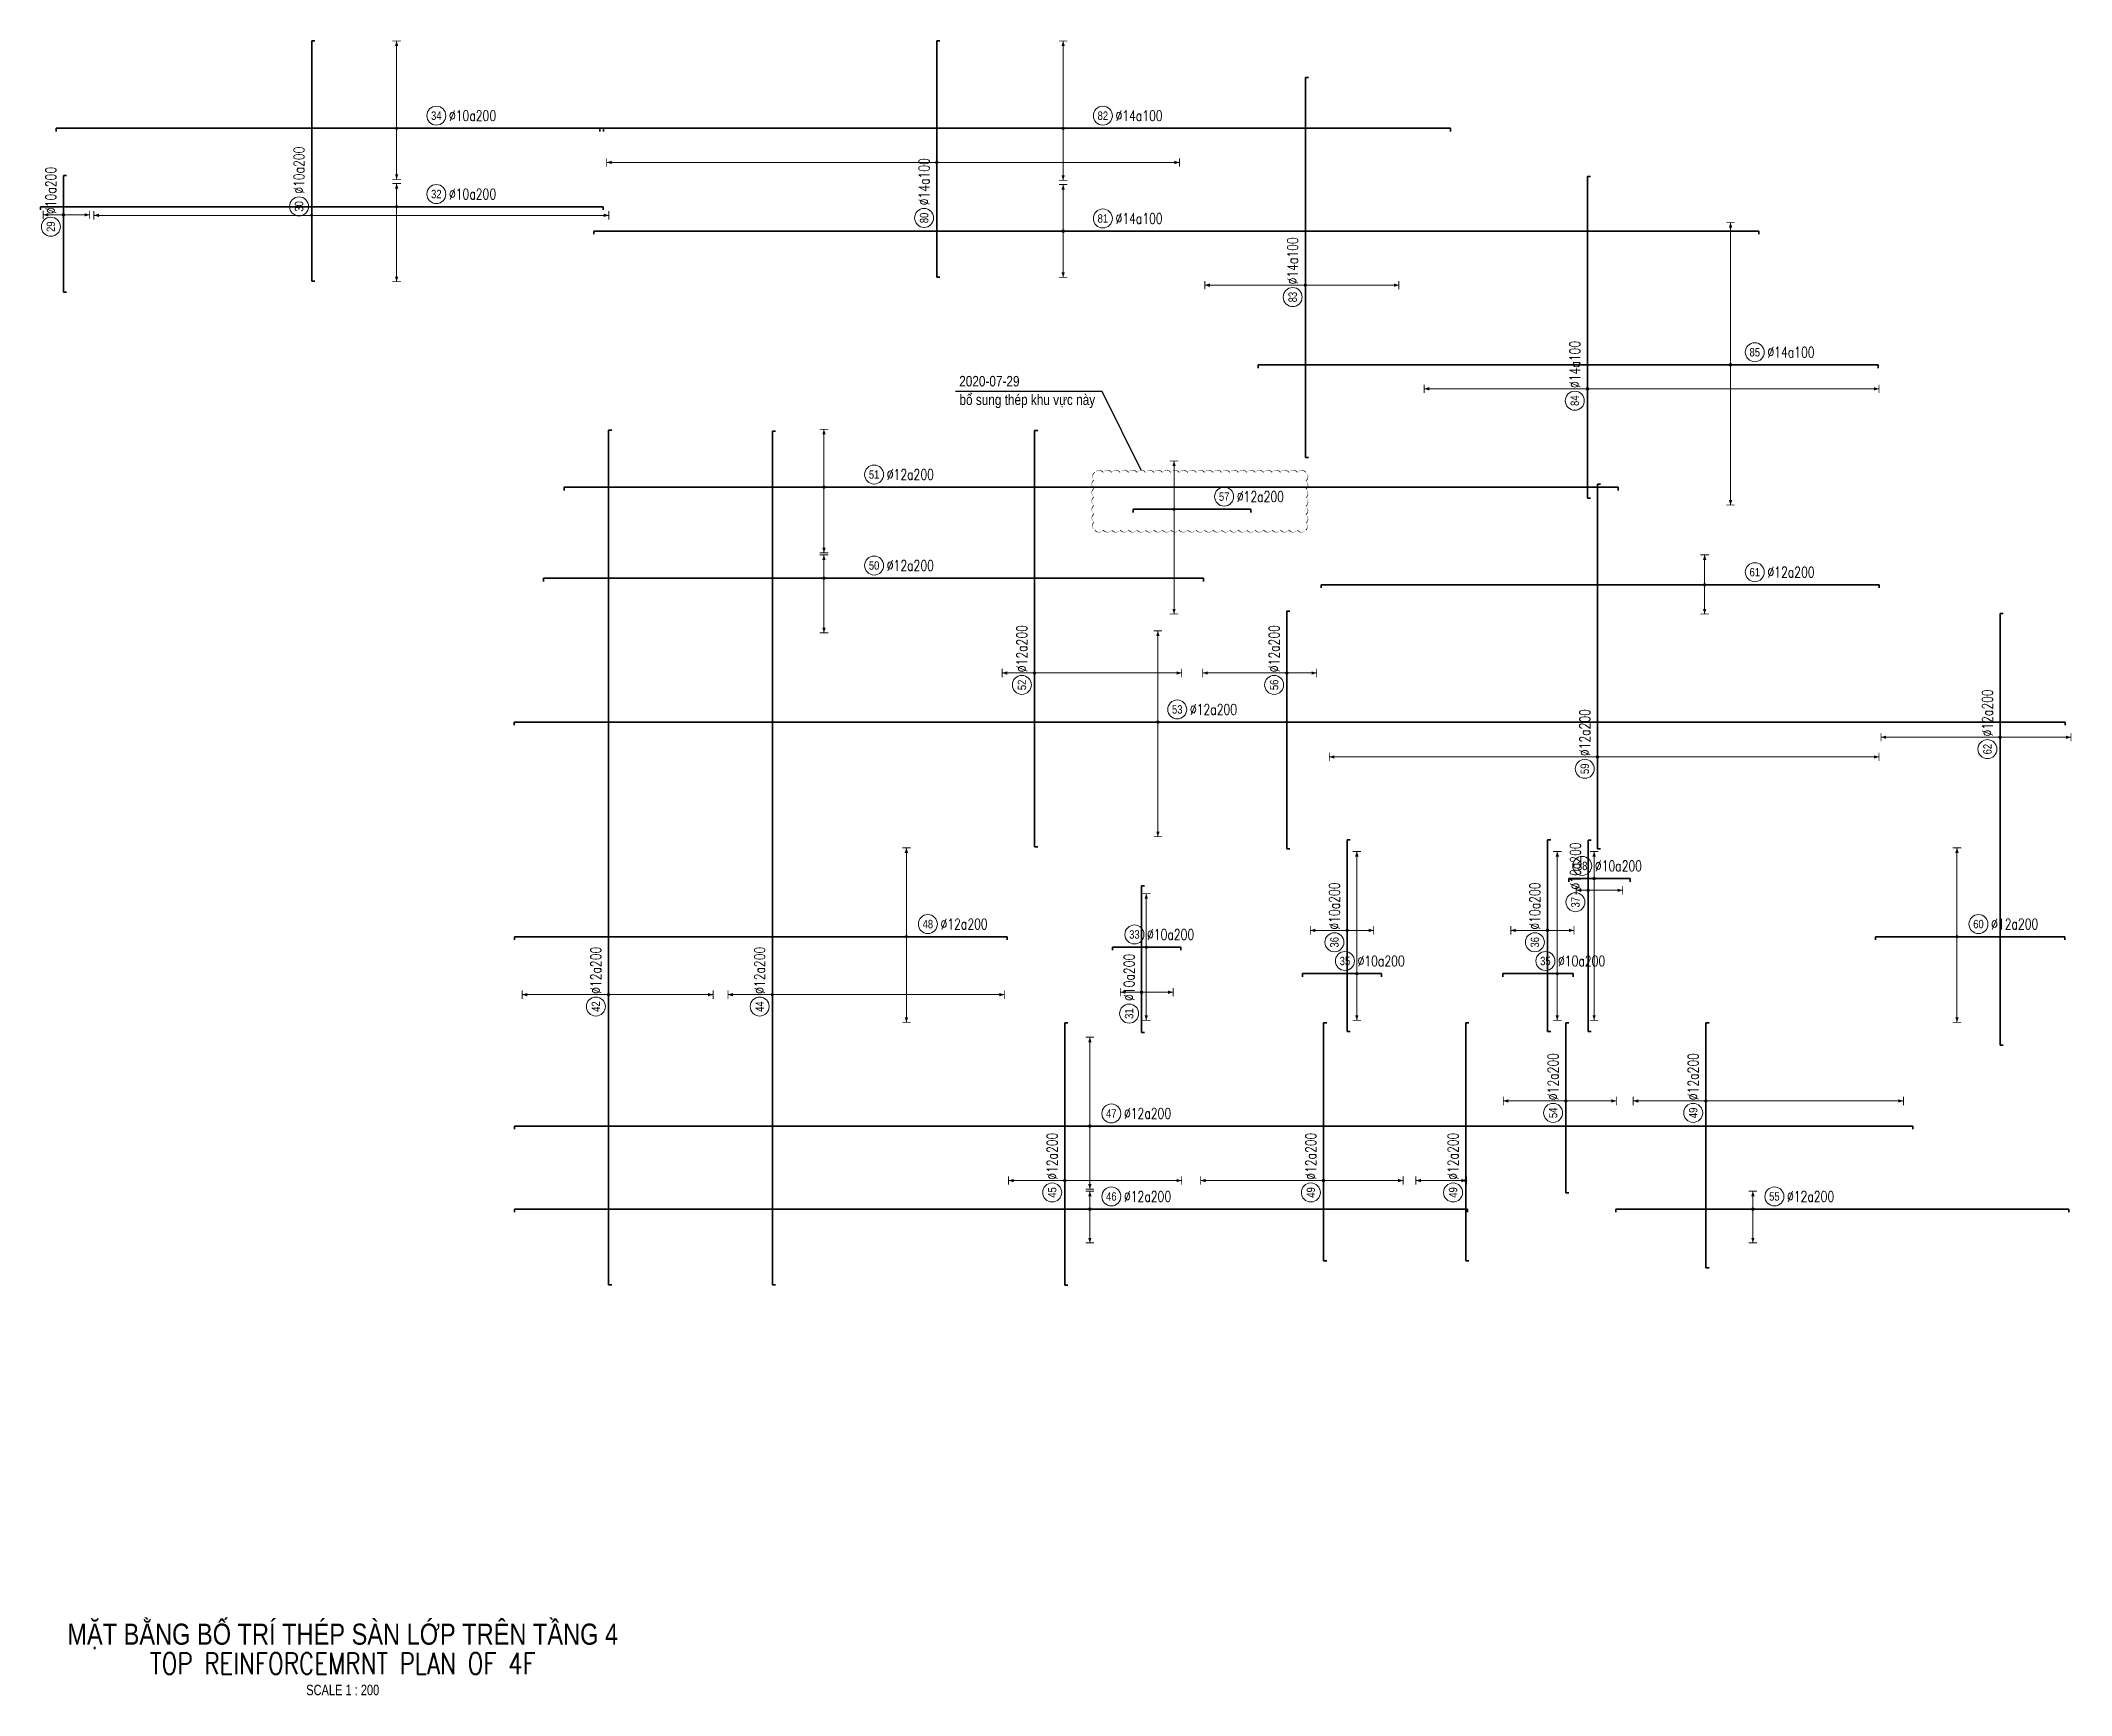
# Model space of a CAD drawing. Header units: millimetres. Extents: x -24156 to 1128921, y -12387 to 212709.
# Drawn here: x 96176 to 192420, y -12290 to 66120 of the extents above; entities that cross this region are included whole.
import ezdxf
from ezdxf.enums import TextEntityAlignment as Align

# ---------------------------------------------------------------- set-up
doc = ezdxf.new("R2010")
doc.units = ezdxf.units.MM
doc.header["$MEASUREMENT"] = 0
doc.layers.add('2020-07-29', color=1, linetype='Continuous', plot=False)
for name, color, linetype, lineweight in [('NDC_S_ANNO', 7, 'Continuous', 20), ('NDC_S_DIM', 1, 'Continuous', 9), ('NDC_S_ENG TITLE', 3, 'Continuous', 20), ('NDC_S_REBAR', 4, 'Continuous', 35), ('NDC_S_TEXT SYMBOL', 7, 'Continuous', 20), ('NDC_S_VN TEXT', 7, 'Continuous', 20), ('NDC_S_VN TITLE', 6, 'Continuous', 35)]:
    doc.layers.add(name, color=color, linetype=linetype, lineweight=lineweight)
doc.styles.add('ARIAL', font='arial.ttf', dxfattribs={"width": 0.8})
doc.styles.add('NDC_ANNO', font='', dxfattribs={"width": 0.8})
doc.styles.add('NDC_EN TXT', font='romans.shx', dxfattribs={"width": 0.8})
doc.styles.add('NDC_ROMANS', font='romans.shx', dxfattribs={"width": 0.8})
doc.styles.add('NDC_VIE TXT', font='arial.ttf', dxfattribs={"width": 0.8})
doc.styles.get('NDC_ANNO').set_extended_font_data('Dotum')

msp = doc.modelspace()

# ---------------------------------------------------------------- texts
at = {"layer": '2020-07-29', "style": 'NDC_VIE TXT', "width": 0.8}
for s, p in [('2020-07-29 ', (139711.7, 49731.8)), ('bổ sung thép khu vực này ', (139722.3, 48855.8))]:
    msp.add_text(s, height=500, dxfattribs=at).set_placement(p)

# ---------------------------------------------------------------- blocks, each defined once
blk = doc.blocks.new('*U13')
h = blk.add_hatch(color=6)
edge = h.paths.add_edge_path()
edge.add_arc((-2.99, 0), 0.3, 0, 360)
at = {"layer": 'NDC_S_DIM', "color": 8}
for q in [(-2.99, 4.24), (-2.99, -8.01)]:
    blk.add_line((-2.99, 0), q, dxfattribs=at)
for points in [[(-3.99, 4.24, 0.2, 0.2, 0), (-1.99, 4.24, 0, 0, 0)], [(-3.99, -8.01, 0.2, 0.2, 0), (-1.99, -8.01, 0, 0, 0)]]:
    blk.add_lwpolyline(points, format="xyseb", dxfattribs=at)
at = {"layer": 'NDC_S_DIM'}
blk.add_circle((2.1, 3), 2.25, dxfattribs=at)
at = {"layer": 'NDC_S_DIM', "color": 6}
blk.add_circle((-2.99, 0), 0.3, dxfattribs=at)
at = {"layer": 'NDC_S_DIM', "color": 8}
for points in [[(-3.39, 3.04), (-2.99, 4.24), (-2.59, 3.04)], [(-3.39, -6.81), (-2.99, -8.01), (-2.59, -6.81)]]:
    blk.add_solid(points, dxfattribs=at)
at = {"layer": 'NDC_S_REBAR'}
for p, q in [((0, 0), (-139.3, 0)), ((-139.3, 0), (-139.3, -0.75)), ((0, 0), (86.46, 0)), ((86.46, 0), (86.46, -0.75)), ((-139.3, -0.75), (-139.3, -0.75)), ((86.46, -0.75), (86.46, -0.75))]:
    blk.add_line(p, q, dxfattribs=at)
at = {"layer": 'NDC_S_VN TEXT', "style": 'ARIAL', "width": 0.8}
blk.add_attdef('KHT', text='', height=2, dxfattribs=at).set_placement((2.1, 3), align=Align.MIDDLE_CENTER)
at = {"layer": 'NDC_S_VN TEXT', "color": 3, "style": 'NDC_ROMANS', "width": 0.75}
blk.add_attdef('DKT', (5.1, 1.75), '', height=2.5, dxfattribs=at)
blk = doc.blocks.new('*U14')
h = blk.add_hatch(color=6)
edge = h.paths.add_edge_path()
edge.add_arc((-2.99, 0), 0.3, 0, 360)
at = {"layer": 'NDC_S_DIM', "color": 8}
for q in [(-2.99, 4.24), (-2.99, -8.01)]:
    blk.add_line((-2.99, 0), q, dxfattribs=at)
for points in [[(-3.99, 4.24, 0.2, 0.2, 0), (-1.99, 4.24, 0, 0, 0)], [(-3.99, -8.01, 0.2, 0.2, 0), (-1.99, -8.01, 0, 0, 0)]]:
    blk.add_lwpolyline(points, format="xyseb", dxfattribs=at)
at = {"layer": 'NDC_S_DIM'}
blk.add_circle((2.1, 3), 2.25, dxfattribs=at)
at = {"layer": 'NDC_S_DIM', "color": 6}
blk.add_circle((-2.99, 0), 0.3, dxfattribs=at)
at = {"layer": 'NDC_S_DIM', "color": 8}
for points in [[(-3.39, 3.04), (-2.99, 4.24), (-2.59, 3.04)], [(-3.39, -6.81), (-2.99, -8.01), (-2.59, -6.81)]]:
    blk.add_solid(points, dxfattribs=at)
at = {"layer": 'NDC_S_REBAR'}
for p, q in [((0, 0), (-35.44, 0)), ((-35.44, 0), (-35.44, -0.75)), ((0, 0), (71.88, 0)), ((71.88, 0), (71.88, -0.75)), ((-35.44, -0.75), (-35.44, -0.75)), ((71.88, -0.75), (71.88, -0.75))]:
    blk.add_line(p, q, dxfattribs=at)
at = {"layer": 'NDC_S_VN TEXT', "style": 'ARIAL', "width": 0.8}
blk.add_attdef('KHT', text='', height=2, dxfattribs=at).set_placement((2.1, 3), align=Align.MIDDLE_CENTER)
at = {"layer": 'NDC_S_VN TEXT', "color": 3, "style": 'NDC_ROMANS', "width": 0.75}
blk.add_attdef('DKT', (5.1, 1.75), '', height=2.5, dxfattribs=at)
blk = doc.blocks.new('*U15')
h = blk.add_hatch(color=6)
edge = h.paths.add_edge_path()
edge.add_arc((-2.99, 0), 0.3, 0, 360)
at = {"layer": 'NDC_S_DIM', "color": 8}
for q in [(-2.99, 21.07), (-2.99, -14.93)]:
    blk.add_line((-2.99, 0), q, dxfattribs=at)
for points in [[(-3.99, 21.07, 0.2, 0.2, 0), (-1.99, 21.07, 0, 0, 0)], [(-3.99, -14.93, 0.2, 0.2, 0), (-1.99, -14.93, 0, 0, 0)]]:
    blk.add_lwpolyline(points, format="xyseb", dxfattribs=at)
at = {"layer": 'NDC_S_DIM'}
blk.add_circle((2.1, 3), 2.25, dxfattribs=at)
at = {"layer": 'NDC_S_DIM', "color": 6}
blk.add_circle((-2.99, 0), 0.3, dxfattribs=at)
at = {"layer": 'NDC_S_DIM', "color": 8}
for points in [[(-3.39, 19.87), (-2.99, 21.07), (-2.59, 19.87)], [(-3.39, -13.73), (-2.99, -14.93), (-2.59, -13.73)]]:
    blk.add_solid(points, dxfattribs=at)
at = {"layer": 'NDC_S_REBAR'}
for p, q in [((0, 0), (-139.3, 0)), ((-139.3, 0), (-139.3, -0.75)), ((0, 0), (192, 0)), ((192, 0), (192, -0.75)), ((-139.3, -0.75), (-139.3, -0.75)), ((192, -0.75), (192, -0.75))]:
    blk.add_line(p, q, dxfattribs=at)
at = {"layer": 'NDC_S_VN TEXT', "style": 'ARIAL', "width": 0.8}
blk.add_attdef('KHT', text='', height=2, dxfattribs=at).set_placement((2.1, 3), align=Align.MIDDLE_CENTER)
at = {"layer": 'NDC_S_VN TEXT', "color": 3, "style": 'NDC_ROMANS', "width": 0.75}
blk.add_attdef('DKT', (5.1, 1.75), '', height=2.5, dxfattribs=at)
blk = doc.blocks.new('*U16')
h = blk.add_hatch(color=6)
edge = h.paths.add_edge_path()
edge.add_arc((-2.99, 0), 0.3, 0, 360)
at = {"layer": 'NDC_S_DIM', "color": 8}
for q in [(-2.99, 21.07), (-2.99, -20.29)]:
    blk.add_line((-2.99, 0), q, dxfattribs=at)
for points in [[(-3.99, 21.07, 0.2, 0.2, 0), (-1.99, 21.07, 0, 0, 0)], [(-3.99, -20.29, 0.2, 0.2, 0), (-1.99, -20.29, 0, 0, 0)]]:
    blk.add_lwpolyline(points, format="xyseb", dxfattribs=at)
at = {"layer": 'NDC_S_DIM'}
blk.add_circle((2.1, 3), 2.25, dxfattribs=at)
at = {"layer": 'NDC_S_DIM', "color": 6}
blk.add_circle((-2.99, 0), 0.3, dxfattribs=at)
at = {"layer": 'NDC_S_DIM', "color": 8}
for points in [[(-3.39, 19.87), (-2.99, 21.07), (-2.59, 19.87)], [(-3.39, -19.09), (-2.99, -20.29), (-2.59, -19.09)]]:
    blk.add_solid(points, dxfattribs=at)
at = {"layer": 'NDC_S_REBAR'}
for p, q in [((0, 0), (-95.85, 0)), ((-95.85, 0), (-95.85, -0.75)), ((0, 0), (20.87, 0)), ((20.87, 0), (20.87, -0.75)), ((-95.85, -0.75), (-95.85, -0.75)), ((20.87, -0.75), (20.87, -0.75))]:
    blk.add_line(p, q, dxfattribs=at)
at = {"layer": 'NDC_S_VN TEXT', "style": 'ARIAL', "width": 0.8}
blk.add_attdef('KHT', text='', height=2, dxfattribs=at).set_placement((2.1, 3), align=Align.MIDDLE_CENTER)
at = {"layer": 'NDC_S_VN TEXT', "color": 3, "style": 'NDC_ROMANS', "width": 0.75}
blk.add_attdef('DKT', (5.1, 1.75), '', height=2.5, dxfattribs=at)
blk = doc.blocks.new('*U17')
h = blk.add_hatch(color=6)
edge = h.paths.add_edge_path()
edge.add_arc((-2.99, 0), 0.3, 0, 360)
at = {"layer": 'NDC_S_DIM', "color": 8}
for q in [(-2.99, 21.07), (-2.99, -20.29)]:
    blk.add_line((-2.99, 0), q, dxfattribs=at)
for points in [[(-3.99, 21.07, 0.2, 0.2, 0), (-1.99, 21.07, 0, 0, 0)], [(-3.99, -20.29, 0.2, 0.2, 0), (-1.99, -20.29, 0, 0, 0)]]:
    blk.add_lwpolyline(points, format="xyseb", dxfattribs=at)
at = {"layer": 'NDC_S_DIM'}
blk.add_circle((2.1, 3), 2.25, dxfattribs=at)
at = {"layer": 'NDC_S_DIM', "color": 6}
blk.add_circle((-2.99, 0), 0.3, dxfattribs=at)
at = {"layer": 'NDC_S_DIM', "color": 8}
for points in [[(-3.39, 19.87), (-2.99, 21.07), (-2.59, 19.87)], [(-3.39, -19.09), (-2.99, -20.29), (-2.59, -19.09)]]:
    blk.add_solid(points, dxfattribs=at)
at = {"layer": 'NDC_S_REBAR'}
for p, q in [((0, 0), (-22.33, 0)), ((-22.33, 0), (-22.33, -0.75)), ((0, 0), (22.6, 0)), ((22.6, 0), (22.6, -0.75)), ((-22.33, -0.75), (-22.33, -0.75)), ((22.6, -0.75), (22.6, -0.75))]:
    blk.add_line(p, q, dxfattribs=at)
at = {"layer": 'NDC_S_VN TEXT', "style": 'ARIAL', "width": 0.8}
blk.add_attdef('KHT', text='', height=2, dxfattribs=at).set_placement((2.1, 3), align=Align.MIDDLE_CENTER)
at = {"layer": 'NDC_S_VN TEXT', "color": 3, "style": 'NDC_ROMANS', "width": 0.75}
blk.add_attdef('DKT', (5.1, 1.75), '', height=2.5, dxfattribs=at)
blk = doc.blocks.new('*U18')
h = blk.add_hatch(color=6)
edge = h.paths.add_edge_path()
edge.add_arc((-2.48, 0), 0.3, 0, 360)
at = {"layer": 'NDC_S_DIM', "color": 8}
for q in [(-2.48, 21.61), (-2.48, -27.14)]:
    blk.add_line((-2.48, 0), q, dxfattribs=at)
for points in [[(-3.48, 21.61, 0.2, 0.2, 0), (-1.48, 21.61, 0, 0, 0)], [(-3.48, -27.14, 0.2, 0.2, 0), (-1.48, -27.14, 0, 0, 0)]]:
    blk.add_lwpolyline(points, format="xyseb", dxfattribs=at)
at = {"layer": 'NDC_S_DIM'}
blk.add_circle((2.1, 3), 2.25, dxfattribs=at)
at = {"layer": 'NDC_S_DIM', "color": 6}
blk.add_circle((-2.48, 0), 0.3, dxfattribs=at)
at = {"layer": 'NDC_S_DIM', "color": 8}
for points in [[(-2.88, 20.41), (-2.48, 21.61), (-2.08, 20.41)], [(-2.88, -25.94), (-2.48, -27.14), (-2.08, -25.94)]]:
    blk.add_solid(points, dxfattribs=at)
at = {"layer": 'NDC_S_REBAR'}
for p, q in [((0, 0), (-155.02, 0)), ((-155.02, 0), (-155.02, -0.75)), ((0, 0), (212.54, 0)), ((212.54, 0), (212.54, -0.75)), ((-155.02, -0.75), (-155.02, -0.75)), ((212.54, -0.75), (212.54, -0.75))]:
    blk.add_line(p, q, dxfattribs=at)
at = {"layer": 'NDC_S_VN TEXT', "style": 'ARIAL', "width": 0.8}
blk.add_attdef('KHT', text='', height=2, dxfattribs=at).set_placement((2.1, 3), align=Align.MIDDLE_CENTER)
at = {"layer": 'NDC_S_VN TEXT', "color": 3, "style": 'NDC_ROMANS', "width": 0.75}
blk.add_attdef('DKT', (5.1, 1.75), '', height=2.5, dxfattribs=at)
blk = doc.blocks.new('*U19')
h = blk.add_hatch(color=6)
edge = h.paths.add_edge_path()
edge.add_arc((-2.48, 0), 0.3, 0, 360)
at = {"layer": 'NDC_S_DIM', "color": 8}
for q in [(-2.48, 5.51), (-2.48, -12.95)]:
    blk.add_line((-2.48, 0), q, dxfattribs=at)
for points in [[(-3.48, 5.51, 0.2, 0.2, 0), (-1.48, 5.51, 0, 0, 0)], [(-3.48, -12.95, 0.2, 0.2, 0), (-1.48, -12.95, 0, 0, 0)]]:
    blk.add_lwpolyline(points, format="xyseb", dxfattribs=at)
at = {"layer": 'NDC_S_DIM'}
blk.add_circle((9.4, 3), 2.25, dxfattribs=at)
at = {"layer": 'NDC_S_DIM', "color": 6}
blk.add_circle((-2.48, 0), 0.3, dxfattribs=at)
at = {"layer": 'NDC_S_DIM', "color": 8}
for points in [[(-2.88, 4.31), (-2.48, 5.51), (-2.08, 4.31)], [(-2.88, -11.75), (-2.48, -12.95), (-2.08, -11.75)]]:
    blk.add_solid(points, dxfattribs=at)
at = {"layer": 'NDC_S_REBAR'}
for p, q in [((0, 0), (-68.94, 0)), ((-68.94, 0), (-68.94, -0.75)), ((0, 0), (87.44, 0)), ((87.44, 0), (87.44, -0.75)), ((-68.94, -0.75), (-68.94, -0.75)), ((87.44, -0.75), (87.44, -0.75))]:
    blk.add_line(p, q, dxfattribs=at)
at = {"layer": 'NDC_S_VN TEXT', "style": 'ARIAL', "width": 0.8}
blk.add_attdef('KHT', text='', height=2, dxfattribs=at).set_placement((9.4, 3), align=Align.MIDDLE_CENTER)
at = {"layer": 'NDC_S_VN TEXT', "color": 3, "style": 'NDC_ROMANS', "width": 0.75}
blk.add_attdef('DKT', (12.4, 1.75), '', height=2.5, dxfattribs=at)
blk = doc.blocks.new('*U20')
h = blk.add_hatch(color=6)
edge = h.paths.add_edge_path()
edge.add_arc((-2.48, 0), 0.3, 0, 360)
at = {"layer": 'NDC_S_DIM', "color": 8}
for q in [(-2.48, 7.09), (-2.48, -6.91)]:
    blk.add_line((-2.48, 0), q, dxfattribs=at)
for points in [[(-3.48, 7.09, 0.2, 0.2, 0), (-1.48, 7.09, 0, 0, 0)], [(-3.48, -6.91, 0.2, 0.2, 0), (-1.48, -6.91, 0, 0, 0)]]:
    blk.add_lwpolyline(points, format="xyseb", dxfattribs=at)
at = {"layer": 'NDC_S_DIM'}
blk.add_circle((9.4, 3), 2.25, dxfattribs=at)
at = {"layer": 'NDC_S_DIM', "color": 6}
blk.add_circle((-2.48, 0), 0.3, dxfattribs=at)
at = {"layer": 'NDC_S_DIM', "color": 8}
for points in [[(-2.88, 5.89), (-2.48, 7.09), (-2.08, 5.89)], [(-2.88, -5.71), (-2.48, -6.91), (-2.08, -5.71)]]:
    blk.add_solid(points, dxfattribs=at)
at = {"layer": 'NDC_S_REBAR'}
for p, q in [((0, 0), (-93.37, 0)), ((-93.37, 0), (-93.37, -0.75)), ((0, 0), (38.9, 0)), ((38.9, 0), (38.9, -0.75)), ((-93.37, -0.75), (-93.37, -0.75)), ((38.9, -0.75), (38.9, -0.75))]:
    blk.add_line(p, q, dxfattribs=at)
at = {"layer": 'NDC_S_VN TEXT', "style": 'ARIAL', "width": 0.8}
blk.add_attdef('KHT', text='', height=2, dxfattribs=at).set_placement((9.4, 3), align=Align.MIDDLE_CENTER)
at = {"layer": 'NDC_S_VN TEXT', "color": 3, "style": 'NDC_ROMANS', "width": 0.75}
blk.add_attdef('DKT', (12.4, 1.75), '', height=2.5, dxfattribs=at)
blk = doc.blocks.new('*U21')
h = blk.add_hatch(color=6)
edge = h.paths.add_edge_path()
edge.add_arc((3.66, 0), 0.3, 0, 360)
at = {"layer": 'NDC_S_DIM', "color": 8}
for q in [(3.66, 33.71), (3.66, -33.21)]:
    blk.add_line((3.66, 0), q, dxfattribs=at)
for points in [[(2.66, 33.71, 0.2, 0.2, 0), (4.66, 33.71, 0, 0, 0)], [(2.66, -33.21, 0.2, 0.2, 0), (4.66, -33.21, 0, 0, 0)]]:
    blk.add_lwpolyline(points, format="xyseb", dxfattribs=at)
at = {"layer": 'NDC_S_DIM'}
blk.add_circle((9.4, 3), 2.25, dxfattribs=at)
at = {"layer": 'NDC_S_DIM', "color": 6}
blk.add_circle((3.66, 0), 0.3, dxfattribs=at)
at = {"layer": 'NDC_S_DIM', "color": 8}
for points in [[(3.26, 32.51), (3.66, 33.71), (4.06, 32.51)], [(3.26, -32.01), (3.66, -33.21), (4.06, -32.01)]]:
    blk.add_solid(points, dxfattribs=at)
at = {"layer": 'NDC_S_REBAR'}
for p, q in [((0, 0), (-108.26, 0)), ((-108.26, 0), (-108.26, -0.75)), ((0, 0), (38.63, 0)), ((38.63, 0), (38.63, -0.75)), ((-108.26, -0.75), (-108.26, -0.75)), ((38.63, -0.75), (38.63, -0.75))]:
    blk.add_line(p, q, dxfattribs=at)
at = {"layer": 'NDC_S_VN TEXT', "style": 'ARIAL', "width": 0.8}
blk.add_attdef('KHT', text='', height=2, dxfattribs=at).set_placement((9.4, 3), align=Align.MIDDLE_CENTER)
at = {"layer": 'NDC_S_VN TEXT', "color": 3, "style": 'NDC_ROMANS', "width": 0.75}
blk.add_attdef('DKT', (12.4, 1.75), '', height=2.5, dxfattribs=at)
blk = doc.blocks.new('*U22')
h = blk.add_hatch(color=6)
edge = h.paths.add_edge_path()
edge.add_arc((0, 0), 0.3, 0, 360)
at = {"layer": 'NDC_S_DIM', "color": 8}
for q in [(0, 11.04), (0, -10.96)]:
    blk.add_line((0, 0), q, dxfattribs=at)
for points in [[(-1, 11.04, 0.2, 0.2, 0), (1, 11.04, 0, 0, 0)], [(-1, -10.96, 0.2, 0.2, 0), (1, -10.96, 0, 0, 0)]]:
    blk.add_lwpolyline(points, format="xyseb", dxfattribs=at)
at = {"layer": 'NDC_S_DIM'}
blk.add_circle((9.4, 3), 2.25, dxfattribs=at)
at = {"layer": 'NDC_S_DIM', "color": 6}
blk.add_circle((0, 0), 0.3, dxfattribs=at)
at = {"layer": 'NDC_S_DIM', "color": 8}
for points in [[(-0.4, 9.84), (0, 11.04), (0.4, 9.84)], [(-0.4, -9.76), (0, -10.96), (0.4, -9.76)]]:
    blk.add_solid(points, dxfattribs=at)
at = {"layer": 'NDC_S_REBAR'}
for p, q in [((0, 0), (-111.21, 0)), ((-111.21, 0), (-111.21, -0.75)), ((0, 0), (164.82, 0)), ((164.82, 0), (164.82, -0.75)), ((-111.21, -0.75), (-111.21, -0.75)), ((164.82, -0.75), (164.82, -0.75))]:
    blk.add_line(p, q, dxfattribs=at)
at = {"layer": 'NDC_S_VN TEXT', "style": 'ARIAL', "width": 0.8}
blk.add_attdef('KHT', text='', height=2, dxfattribs=at).set_placement((9.4, 3), align=Align.MIDDLE_CENTER)
at = {"layer": 'NDC_S_VN TEXT', "color": 3, "style": 'NDC_ROMANS', "width": 0.75}
blk.add_attdef('DKT', (12.4, 1.75), '', height=2.5, dxfattribs=at)
blk = doc.blocks.new('*U23')
h = blk.add_hatch(color=6)
edge = h.paths.add_edge_path()
edge.add_arc((0, 0), 0.3, 0, 360)
at = {"layer": 'NDC_S_DIM', "color": 8}
for q in [(0, 20.68), (0, -12.32)]:
    blk.add_line((0, 0), q, dxfattribs=at)
for points in [[(-1, 20.68, 0.2, 0.2, 0), (1, 20.68, 0, 0, 0)], [(-1, -12.32, 0.2, 0.2, 0), (1, -12.32, 0, 0, 0)]]:
    blk.add_lwpolyline(points, format="xyseb", dxfattribs=at)
at = {"layer": 'NDC_S_DIM'}
blk.add_circle((9.4, 3), 2.25, dxfattribs=at)
at = {"layer": 'NDC_S_DIM', "color": 6}
blk.add_circle((0, 0), 0.3, dxfattribs=at)
at = {"layer": 'NDC_S_DIM', "color": 8}
for points in [[(-0.4, 19.48), (0, 20.68), (0.4, 19.48)], [(-0.4, -11.12), (0, -12.32), (0.4, -11.12)]]:
    blk.add_solid(points, dxfattribs=at)
at = {"layer": 'NDC_S_REBAR'}
for p, q in [((0, 0), (-109.83, 0)), ((-109.83, 0), (-109.83, -0.75)), ((0, 0), (91.81, 0)), ((91.81, 0), (91.81, -0.75)), ((-109.83, -0.75), (-109.83, -0.75)), ((91.81, -0.75), (91.81, -0.75))]:
    blk.add_line(p, q, dxfattribs=at)
at = {"layer": 'NDC_S_VN TEXT', "style": 'ARIAL', "width": 0.8}
blk.add_attdef('KHT', text='', height=2, dxfattribs=at).set_placement((9.4, 3), align=Align.MIDDLE_CENTER)
at = {"layer": 'NDC_S_VN TEXT', "color": 3, "style": 'NDC_ROMANS', "width": 0.75}
blk.add_attdef('DKT', (12.4, 1.75), '', height=2.5, dxfattribs=at)
blk = doc.blocks.new('*U24')
h = blk.add_hatch(color=6)
edge = h.paths.add_edge_path()
edge.add_arc((0, 0), 0.3, 0, 360)
at = {"layer": 'NDC_S_DIM', "color": 8}
for q in [(0, 20.68), (0, -12.07)]:
    blk.add_line((0, 0), q, dxfattribs=at)
for points in [[(-1, 20.68, 0.2, 0.2, 0), (1, 20.68, 0, 0, 0)], [(-1, -12.07, 0.2, 0.2, 0), (1, -12.07, 0, 0, 0)]]:
    blk.add_lwpolyline(points, format="xyseb", dxfattribs=at)
at = {"layer": 'NDC_S_DIM'}
blk.add_circle((9.4, 3), 2.25, dxfattribs=at)
at = {"layer": 'NDC_S_DIM', "color": 6}
blk.add_circle((0, 0), 0.3, dxfattribs=at)
at = {"layer": 'NDC_S_DIM', "color": 8}
for points in [[(-0.4, 19.48), (0, 20.68), (0.4, 19.48)], [(-0.4, -10.87), (0, -12.07), (0.4, -10.87)]]:
    blk.add_solid(points, dxfattribs=at)
at = {"layer": 'NDC_S_REBAR'}
for p, q in [((0, 0), (-80.72, 0)), ((-80.72, 0), (-80.72, -0.75)), ((0, 0), (48.99, 0)), ((48.99, 0), (48.99, -0.75)), ((-80.72, -0.75), (-80.72, -0.75)), ((48.99, -0.75), (48.99, -0.75))]:
    blk.add_line(p, q, dxfattribs=at)
at = {"layer": 'NDC_S_VN TEXT', "style": 'ARIAL', "width": 0.8}
blk.add_attdef('KHT', text='', height=2, dxfattribs=at).set_placement((9.4, 3), align=Align.MIDDLE_CENTER)
at = {"layer": 'NDC_S_VN TEXT', "color": 3, "style": 'NDC_ROMANS', "width": 0.75}
blk.add_attdef('DKT', (12.4, 1.75), '', height=2.5, dxfattribs=at)
blk = doc.blocks.new('*U27')
h = blk.add_hatch(color=6)
edge = h.paths.add_edge_path()
edge.add_arc((-4.94, 0), 0.3, 0, 360)
at = {"layer": 'NDC_S_DIM', "color": 8}
for q in [(-4.94, 51.62), (-4.94, -70.39)]:
    blk.add_line((-4.94, 0), q, dxfattribs=at)
for points in [[(-5.94, 51.62, 0.2, 0.2, 0), (-3.94, 51.62, 0, 0, 0)], [(-5.94, -70.39, 0.2, 0.2, 0), (-3.94, -70.39, 0, 0, 0)]]:
    blk.add_lwpolyline(points, format="xyseb", dxfattribs=at)
at = {"layer": 'NDC_S_DIM'}
blk.add_circle((-2.82, 3), 2.25, dxfattribs=at)
at = {"layer": 'NDC_S_DIM', "color": 6}
blk.add_circle((-4.94, 0), 0.3, dxfattribs=at)
at = {"layer": 'NDC_S_DIM', "color": 8}
for points in [[(-5.34, 50.42), (-4.94, 51.62), (-4.54, 50.42)], [(-5.34, -69.19), (-4.94, -70.39), (-4.54, -69.19)]]:
    blk.add_solid(points, dxfattribs=at)
at = {"layer": 'NDC_S_REBAR'}
for p, q in [((0, 0), (-20.56, 0)), ((-20.56, 0), (-20.56, -0.75)), ((0, 0), (36.4, 0)), ((36.4, 0), (36.4, -0.75)), ((-20.56, -0.75), (-20.56, -0.75)), ((36.4, -0.75), (36.4, -0.75))]:
    blk.add_line(p, q, dxfattribs=at)
at = {"layer": 'NDC_S_VN TEXT', "style": 'ARIAL', "width": 0.8}
blk.add_attdef('KHT', text='', height=2, dxfattribs=at).set_placement((-2.82, 3), align=Align.MIDDLE_CENTER)
at = {"layer": 'NDC_S_VN TEXT', "color": 3, "style": 'NDC_ROMANS', "width": 0.75}
blk.add_attdef('DKT', (0.18, 1.75), '', height=2.5, dxfattribs=at)
blk = doc.blocks.new('*U28')
h = blk.add_hatch(color=6)
edge = h.paths.add_edge_path()
edge.add_arc((5.11, 0), 0.3, 0, 360)
at = {"layer": 'NDC_S_DIM', "color": 8}
for q in [(5.11, 78.23), (5.11, -57.52)]:
    blk.add_line((5.11, 0), q, dxfattribs=at)
for points in [[(4.11, 78.23, 0.2, 0.2, 0), (6.11, 78.23, 0, 0, 0)], [(4.11, -57.52, 0.2, 0.2, 0), (6.11, -57.52, 0, 0, 0)]]:
    blk.add_lwpolyline(points, format="xyseb", dxfattribs=at)
at = {"layer": 'NDC_S_DIM'}
blk.add_circle((-8.05, 3), 2.25, dxfattribs=at)
at = {"layer": 'NDC_S_DIM', "color": 6}
blk.add_circle((5.11, 0), 0.3, dxfattribs=at)
at = {"layer": 'NDC_S_DIM', "color": 8}
for points in [[(4.71, 77.03), (5.11, 78.23), (5.51, 77.03)], [(4.71, -56.32), (5.11, -57.52), (5.51, -56.32)]]:
    blk.add_solid(points, dxfattribs=at)
at = {"layer": 'NDC_S_REBAR'}
for p, q in [((0, 0), (-22.11, 0)), ((-22.11, 0), (-22.11, -0.75)), ((0, 0), (33.9, 0)), ((33.9, 0), (33.9, -0.75)), ((-22.11, -0.75), (-22.11, -0.75)), ((33.9, -0.75), (33.9, -0.75))]:
    blk.add_line(p, q, dxfattribs=at)
at = {"layer": 'NDC_S_VN TEXT', "style": 'ARIAL', "width": 0.8}
blk.add_attdef('KHT', text='', height=2, dxfattribs=at).set_placement((-8.05, 3), align=Align.MIDDLE_CENTER)
at = {"layer": 'NDC_S_VN TEXT', "color": 3, "style": 'NDC_ROMANS', "width": 0.75}
blk.add_attdef('DKT', (-5.05, 1.75), '', height=2.5, dxfattribs=at)
blk = doc.blocks.new('*U29')
h = blk.add_hatch(color=6)
edge = h.paths.add_edge_path()
edge.add_arc((0, 0), 0.3, 0, 360)
at = {"layer": 'NDC_S_DIM', "color": 8}
for q in [(0, 20.45), (0, -24.8)]:
    blk.add_line((0, 0), q, dxfattribs=at)
for points in [[(-1, 20.45, 0.2, 0.2, 0), (1, 20.45, 0, 0, 0)], [(-1, -24.8, 0.2, 0.2, 0), (1, -24.8, 0, 0, 0)]]:
    blk.add_lwpolyline(points, format="xyseb", dxfattribs=at)
at = {"layer": 'NDC_S_DIM'}
blk.add_circle((-2.82, 3), 2.25, dxfattribs=at)
at = {"layer": 'NDC_S_DIM', "color": 6}
blk.add_circle((0, 0), 0.3, dxfattribs=at)
at = {"layer": 'NDC_S_DIM', "color": 8}
for points in [[(-0.4, 19.25), (0, 20.45), (0.4, 19.25)], [(-0.4, -23.6), (0, -24.8), (0.4, -23.6)]]:
    blk.add_solid(points, dxfattribs=at)
at = {"layer": 'NDC_S_REBAR'}
for p, q in [((0, 0), (-68.72, 0)), ((-68.72, 0), (-68.72, -0.75)), ((0, 0), (133.73, 0)), ((133.73, 0), (133.73, -0.75)), ((-68.72, -0.75), (-68.72, -0.75)), ((133.73, -0.75), (133.73, -0.75))]:
    blk.add_line(p, q, dxfattribs=at)
at = {"layer": 'NDC_S_VN TEXT', "style": 'ARIAL', "width": 0.8}
blk.add_attdef('KHT', text='', height=2, dxfattribs=at).set_placement((-2.82, 3), align=Align.MIDDLE_CENTER)
at = {"layer": 'NDC_S_VN TEXT', "color": 3, "style": 'NDC_ROMANS', "width": 0.75}
blk.add_attdef('DKT', (0.18, 1.75), '', height=2.5, dxfattribs=at)
blk = doc.blocks.new('*U30')
h = blk.add_hatch(color=6)
edge = h.paths.add_edge_path()
edge.add_arc((0, 0), 0.3, 0, 360)
at = {"layer": 'NDC_S_DIM', "color": 8}
for q in [(0, 10.52), (0, -54.98)]:
    blk.add_line((0, 0), q, dxfattribs=at)
for points in [[(-1, 10.52, 0.2, 0.2, 0), (1, 10.52, 0, 0, 0)], [(-1, -54.98, 0.2, 0.2, 0), (1, -54.98, 0, 0, 0)]]:
    blk.add_lwpolyline(points, format="xyseb", dxfattribs=at)
at = {"layer": 'NDC_S_DIM'}
blk.add_circle((-2.82, 3), 2.25, dxfattribs=at)
at = {"layer": 'NDC_S_DIM', "color": 6}
blk.add_circle((0, 0), 0.3, dxfattribs=at)
at = {"layer": 'NDC_S_DIM', "color": 8}
for points in [[(-0.4, 9.32), (0, 10.52), (0.4, 9.32)], [(-0.4, -53.78), (0, -54.98), (0.4, -53.78)]]:
    blk.add_solid(points, dxfattribs=at)
at = {"layer": 'NDC_S_REBAR'}
for p, q in [((0, 0), (-68.75, 0)), ((-68.75, 0), (-68.75, -0.75)), ((0, 0), (133.52, 0)), ((133.52, 0), (133.52, -0.75)), ((-68.75, -0.75), (-68.75, -0.75)), ((133.52, -0.75), (133.52, -0.75))]:
    blk.add_line(p, q, dxfattribs=at)
at = {"layer": 'NDC_S_VN TEXT', "style": 'ARIAL', "width": 0.8}
blk.add_attdef('KHT', text='', height=2, dxfattribs=at).set_placement((-2.82, 3), align=Align.MIDDLE_CENTER)
at = {"layer": 'NDC_S_VN TEXT', "color": 3, "style": 'NDC_ROMANS', "width": 0.75}
blk.add_attdef('DKT', (0.18, 1.75), '', height=2.5, dxfattribs=at)
blk = doc.blocks.new('*U31')
h = blk.add_hatch(color=6)
edge = h.paths.add_edge_path()
edge.add_arc((0, 0), 0.3, 0, 360)
at = {"layer": 'NDC_S_DIM', "color": 8}
for q in [(0, 7.65), (0, -34.85)]:
    blk.add_line((0, 0), q, dxfattribs=at)
for points in [[(-1, 7.65, 0.2, 0.2, 0), (1, 7.65, 0, 0, 0)], [(-1, -34.85, 0.2, 0.2, 0), (1, -34.85, 0, 0, 0)]]:
    blk.add_lwpolyline(points, format="xyseb", dxfattribs=at)
at = {"layer": 'NDC_S_DIM'}
blk.add_circle((-2.82, 3), 2.25, dxfattribs=at)
at = {"layer": 'NDC_S_DIM', "color": 6}
blk.add_circle((0, 0), 0.3, dxfattribs=at)
at = {"layer": 'NDC_S_DIM', "color": 8}
for points in [[(-0.4, 6.45), (0, 7.65), (0.4, 6.45)], [(-0.4, -33.65), (0, -34.85), (0.4, -33.65)]]:
    blk.add_solid(points, dxfattribs=at)
at = {"layer": 'NDC_S_REBAR'}
for p, q in [((0, 0), (-41.18, 0)), ((-41.18, 0), (-41.18, -0.75)), ((0, 0), (57.43, 0)), ((57.43, 0), (57.43, -0.75)), ((-41.18, -0.75), (-41.18, -0.75)), ((57.43, -0.75), (57.43, -0.75))]:
    blk.add_line(p, q, dxfattribs=at)
at = {"layer": 'NDC_S_VN TEXT', "style": 'ARIAL', "width": 0.8}
blk.add_attdef('KHT', text='', height=2, dxfattribs=at).set_placement((-2.82, 3), align=Align.MIDDLE_CENTER)
at = {"layer": 'NDC_S_VN TEXT', "color": 3, "style": 'NDC_ROMANS', "width": 0.75}
blk.add_attdef('DKT', (0.18, 1.75), '', height=2.5, dxfattribs=at)
blk = doc.blocks.new('*U32')
h = blk.add_hatch(color=6)
edge = h.paths.add_edge_path()
edge.add_arc((0, 0), 0.3, 0, 360)
at = {"layer": 'NDC_S_DIM', "color": 8}
for q in [(0, 19.93), (0, -7.07)]:
    blk.add_line((0, 0), q, dxfattribs=at)
for points in [[(-1, 19.93, 0.2, 0.2, 0), (1, 19.93, 0, 0, 0)], [(-1, -7.07, 0.2, 0.2, 0), (1, -7.07, 0, 0, 0)]]:
    blk.add_lwpolyline(points, format="xyseb", dxfattribs=at)
at = {"layer": 'NDC_S_DIM'}
blk.add_circle((-2.82, 3), 2.25, dxfattribs=at)
at = {"layer": 'NDC_S_DIM', "color": 6}
blk.add_circle((0, 0), 0.3, dxfattribs=at)
at = {"layer": 'NDC_S_DIM', "color": 8}
for points in [[(-0.4, 18.73), (0, 19.93), (0.4, 18.73)], [(-0.4, -5.87), (0, -7.07), (0.4, -5.87)]]:
    blk.add_solid(points, dxfattribs=at)
at = {"layer": 'NDC_S_REBAR'}
for p, q in [((0, 0), (-41.68, 0)), ((-41.68, 0), (-41.68, -0.75)), ((0, 0), (14.62, 0)), ((14.62, 0), (14.62, -0.75)), ((-41.68, -0.75), (-41.68, -0.75)), ((14.62, -0.75), (14.62, -0.75))]:
    blk.add_line(p, q, dxfattribs=at)
at = {"layer": 'NDC_S_VN TEXT', "style": 'ARIAL', "width": 0.8}
blk.add_attdef('KHT', text='', height=2, dxfattribs=at).set_placement((-2.82, 3), align=Align.MIDDLE_CENTER)
at = {"layer": 'NDC_S_VN TEXT', "color": 3, "style": 'NDC_ROMANS', "width": 0.75}
blk.add_attdef('DKT', (0.18, 1.75), '', height=2.5, dxfattribs=at)
blk = doc.blocks.new('*U33')
h = blk.add_hatch(color=6)
edge = h.paths.add_edge_path()
edge.add_arc((0, 0), 0.3, 0, 360)
at = {"layer": 'NDC_S_DIM', "color": 8}
for q in [(0, 13.33), (0, -27.67)]:
    blk.add_line((0, 0), q, dxfattribs=at)
for points in [[(-1, 13.33, 0.2, 0.2, 0), (1, 13.33, 0, 0, 0)], [(-1, -27.67, 0.2, 0.2, 0), (1, -27.67, 0, 0, 0)]]:
    blk.add_lwpolyline(points, format="xyseb", dxfattribs=at)
at = {"layer": 'NDC_S_DIM'}
blk.add_circle((-2.82, 3), 2.25, dxfattribs=at)
at = {"layer": 'NDC_S_DIM', "color": 6}
blk.add_circle((0, 0), 0.3, dxfattribs=at)
at = {"layer": 'NDC_S_DIM', "color": 8}
for points in [[(-0.4, 12.13), (0, 13.33), (0.4, 12.13)], [(-0.4, -26.47), (0, -27.67), (0.4, -26.47)]]:
    blk.add_solid(points, dxfattribs=at)
at = {"layer": 'NDC_S_REBAR'}
for p, q in [((0, 0), (-24.75, 0)), ((-24.75, 0), (-24.75, -0.75)), ((0, 0), (37.38, 0)), ((37.38, 0), (37.38, -0.75)), ((-24.75, -0.75), (-24.75, -0.75)), ((37.38, -0.75), (37.38, -0.75))]:
    blk.add_line(p, q, dxfattribs=at)
at = {"layer": 'NDC_S_VN TEXT', "style": 'ARIAL', "width": 0.8}
blk.add_attdef('KHT', text='', height=2, dxfattribs=at).set_placement((-2.82, 3), align=Align.MIDDLE_CENTER)
at = {"layer": 'NDC_S_VN TEXT', "color": 3, "style": 'NDC_ROMANS', "width": 0.75}
blk.add_attdef('DKT', (0.18, 1.75), '', height=2.5, dxfattribs=at)
blk = doc.blocks.new('*U34')
h = blk.add_hatch(color=6)
edge = h.paths.add_edge_path()
edge.add_arc((0, 0), 0.3, 0, 360)
at = {"layer": 'NDC_S_DIM', "color": 8}
for q in [(0, 29.13), (0, -18.87)]:
    blk.add_line((0, 0), q, dxfattribs=at)
for points in [[(-1, 29.13, 0.2, 0.2, 0), (1, 29.13, 0, 0, 0)], [(-1, -18.87, 0.2, 0.2, 0), (1, -18.87, 0, 0, 0)]]:
    blk.add_lwpolyline(points, format="xyseb", dxfattribs=at)
at = {"layer": 'NDC_S_DIM'}
blk.add_circle((-2.82, 3), 2.25, dxfattribs=at)
at = {"layer": 'NDC_S_DIM', "color": 6}
blk.add_circle((0, 0), 0.3, dxfattribs=at)
at = {"layer": 'NDC_S_DIM', "color": 8}
for points in [[(-0.4, 27.93), (0, 29.13), (0.4, 27.93)], [(-0.4, -17.67), (0, -18.87), (0.4, -17.67)]]:
    blk.add_solid(points, dxfattribs=at)
at = {"layer": 'NDC_S_REBAR'}
for p, q in [((0, 0), (-19.03, 0)), ((-19.03, 0), (-19.03, -0.75)), ((0, 0), (37.38, 0)), ((37.38, 0), (37.38, -0.75)), ((-19.03, -0.75), (-19.03, -0.75)), ((37.38, -0.75), (37.38, -0.75))]:
    blk.add_line(p, q, dxfattribs=at)
at = {"layer": 'NDC_S_VN TEXT', "style": 'ARIAL', "width": 0.8}
blk.add_attdef('KHT', text='', height=2, dxfattribs=at).set_placement((-2.82, 3), align=Align.MIDDLE_CENTER)
at = {"layer": 'NDC_S_VN TEXT', "color": 3, "style": 'NDC_ROMANS', "width": 0.75}
blk.add_attdef('DKT', (0.18, 1.75), '', height=2.5, dxfattribs=at)
blk = doc.blocks.new('*U35')
h = blk.add_hatch(color=6)
edge = h.paths.add_edge_path()
edge.add_arc((0, 0), 0.3, 0, 360)
at = {"layer": 'NDC_S_DIM', "color": 8}
for q in [(0, 11.83), (0, -0.17)]:
    blk.add_line((0, 0), q, dxfattribs=at)
for points in [[(-1, 11.83, 0.2, 0.2, 0), (1, 11.83, 0, 0, 0)], [(-1, -0.17, 0.2, 0.2, 0), (1, -0.17, 0, 0, 0)]]:
    blk.add_lwpolyline(points, format="xyseb", dxfattribs=at)
at = {"layer": 'NDC_S_DIM'}
blk.add_circle((-2.82, 3), 2.25, dxfattribs=at)
at = {"layer": 'NDC_S_DIM', "color": 6}
blk.add_circle((0, 0), 0.3, dxfattribs=at)
at = {"layer": 'NDC_S_DIM', "color": 8}
for points in [[(-0.4, 10.63), (0, 11.83), (0.4, 10.63)], [(-0.4, 1.03), (0, -0.17), (0.4, 1.03)]]:
    blk.add_solid(points, dxfattribs=at)
at = {"layer": 'NDC_S_REBAR'}
for p, q in [((0, 0), (-18.99, 0)), ((-18.99, 0), (-18.99, -0.75)), ((0, 0), (37.38, 0)), ((37.38, 0), (37.38, -0.75)), ((-18.99, -0.75), (-18.99, -0.75)), ((37.38, -0.75), (37.38, -0.75))]:
    blk.add_line(p, q, dxfattribs=at)
at = {"layer": 'NDC_S_VN TEXT', "style": 'ARIAL', "width": 0.8}
blk.add_attdef('KHT', text='', height=2, dxfattribs=at).set_placement((-2.82, 3), align=Align.MIDDLE_CENTER)
at = {"layer": 'NDC_S_VN TEXT', "color": 3, "style": 'NDC_ROMANS', "width": 0.75}
blk.add_attdef('DKT', (0.18, 1.75), '', height=2.5, dxfattribs=at)
blk = doc.blocks.new('*U36')
h = blk.add_hatch(color=6)
edge = h.paths.add_edge_path()
edge.add_arc((0, 0), 0.3, 0, 360)
at = {"layer": 'NDC_S_DIM', "color": 8}
for q in [(0, 14.78), (0, -11.97)]:
    blk.add_line((0, 0), q, dxfattribs=at)
for points in [[(-1, 14.78, 0.2, 0.2, 0), (1, 14.78, 0, 0, 0)], [(-1, -11.97, 0.2, 0.2, 0), (1, -11.97, 0, 0, 0)]]:
    blk.add_lwpolyline(points, format="xyseb", dxfattribs=at)
at = {"layer": 'NDC_S_DIM'}
blk.add_circle((-2.82, 3), 2.25, dxfattribs=at)
at = {"layer": 'NDC_S_DIM', "color": 6}
blk.add_circle((0, 0), 0.3, dxfattribs=at)
at = {"layer": 'NDC_S_DIM', "color": 8}
for points in [[(-0.4, 13.58), (0, 14.78), (0.4, 13.58)], [(-0.4, -10.77), (0, -11.97), (0.4, -10.77)]]:
    blk.add_solid(points, dxfattribs=at)
at = {"layer": 'NDC_S_REBAR'}
for p, q in [((0, 0), (-21.78, 0)), ((-21.78, 0), (-21.78, -0.75)), ((0, 0), (18.52, 0)), ((18.52, 0), (18.52, -0.75)), ((-21.78, -0.75), (-21.78, -0.75)), ((18.52, -0.75), (18.52, -0.75))]:
    blk.add_line(p, q, dxfattribs=at)
at = {"layer": 'NDC_S_VN TEXT', "style": 'ARIAL', "width": 0.8}
blk.add_attdef('KHT', text='', height=2, dxfattribs=at).set_placement((-2.82, 3), align=Align.MIDDLE_CENTER)
at = {"layer": 'NDC_S_VN TEXT', "color": 3, "style": 'NDC_ROMANS', "width": 0.75}
blk.add_attdef('DKT', (0.18, 1.75), '', height=2.5, dxfattribs=at)
blk = doc.blocks.new('*U37')
h = blk.add_hatch(color=6)
edge = h.paths.add_edge_path()
edge.add_arc((0, 0), 0.3, 0, 360)
at = {"layer": 'NDC_S_DIM', "color": 8}
for q in [(0, 17.23), (0, -46.82)]:
    blk.add_line((0, 0), q, dxfattribs=at)
for points in [[(-1, 17.23, 0.2, 0.2, 0), (1, 17.23, 0, 0, 0)], [(-1, -46.82, 0.2, 0.2, 0), (1, -46.82, 0, 0, 0)]]:
    blk.add_lwpolyline(points, format="xyseb", dxfattribs=at)
at = {"layer": 'NDC_S_DIM'}
blk.add_circle((-2.82, 3), 2.25, dxfattribs=at)
at = {"layer": 'NDC_S_DIM', "color": 6}
blk.add_circle((0, 0), 0.3, dxfattribs=at)
at = {"layer": 'NDC_S_DIM', "color": 8}
for points in [[(-0.4, 16.03), (0, 17.23), (0.4, 16.03)], [(-0.4, -45.62), (0, -46.82), (0.4, -45.62)]]:
    blk.add_solid(points, dxfattribs=at)
at = {"layer": 'NDC_S_REBAR'}
for p, q in [((0, 0), (-39.53, 0)), ((-39.53, 0), (-39.53, -0.75)), ((0, 0), (18.52, 0)), ((18.52, 0), (18.52, -0.75)), ((-39.53, -0.75), (-39.53, -0.75)), ((18.52, -0.75), (18.52, -0.75))]:
    blk.add_line(p, q, dxfattribs=at)
at = {"layer": 'NDC_S_VN TEXT', "style": 'ARIAL', "width": 0.8}
blk.add_attdef('KHT', text='', height=2, dxfattribs=at).set_placement((-2.82, 3), align=Align.MIDDLE_CENTER)
at = {"layer": 'NDC_S_VN TEXT', "color": 3, "style": 'NDC_ROMANS', "width": 0.75}
blk.add_attdef('DKT', (0.18, 1.75), '', height=2.5, dxfattribs=at)
blk = doc.blocks.new('*U39')
h = blk.add_hatch(color=6)
edge = h.paths.add_edge_path()
edge.add_arc((0, 0), 0.3, 0, 360)
at = {"layer": 'NDC_S_DIM', "color": 8}
for q in [(0, 28.2), (0, -16.8)]:
    blk.add_line((0, 0), q, dxfattribs=at)
for points in [[(-1, 28.2, 0.2, 0.2, 0), (1, 28.2, 0, 0, 0)], [(-1, -16.8, 0.2, 0.2, 0), (1, -16.8, 0, 0, 0)]]:
    blk.add_lwpolyline(points, format="xyseb", dxfattribs=at)
at = {"layer": 'NDC_S_DIM'}
blk.add_circle((-2.82, 3), 2.25, dxfattribs=at)
at = {"layer": 'NDC_S_DIM', "color": 6}
blk.add_circle((0, 0), 0.3, dxfattribs=at)
at = {"layer": 'NDC_S_DIM', "color": 8}
for points in [[(-0.4, 27), (0, 28.2), (0.4, 27)], [(-0.4, -15.6), (0, -16.8), (0.4, -15.6)]]:
    blk.add_solid(points, dxfattribs=at)
at = {"layer": 'NDC_S_REBAR'}
for p, q in [((0, 0), (-72.96, 0)), ((-72.96, 0), (-72.96, -0.75)), ((0, 0), (29.32, 0)), ((29.32, 0), (29.32, -0.75)), ((-72.96, -0.75), (-72.96, -0.75)), ((29.32, -0.75), (29.32, -0.75))]:
    blk.add_line(p, q, dxfattribs=at)
at = {"layer": 'NDC_S_VN TEXT', "style": 'ARIAL', "width": 0.8}
blk.add_attdef('KHT', text='', height=2, dxfattribs=at).set_placement((-2.82, 3), align=Align.MIDDLE_CENTER)
at = {"layer": 'NDC_S_VN TEXT', "color": 3, "style": 'NDC_ROMANS', "width": 0.75}
blk.add_attdef('DKT', (0.18, 1.75), '', height=2.5, dxfattribs=at)
blk = doc.blocks.new('*U40')
h = blk.add_hatch(color=6)
edge = h.paths.add_edge_path()
edge.add_arc((0, 0), 0.3, 0, 360)
at = {"layer": 'NDC_S_DIM', "color": 8}
for q in [(0, 63.54), (0, -66.71)]:
    blk.add_line((0, 0), q, dxfattribs=at)
for points in [[(-1, 63.54, 0.2, 0.2, 0), (1, 63.54, 0, 0, 0)], [(-1, -66.71, 0.2, 0.2, 0), (1, -66.71, 0, 0, 0)]]:
    blk.add_lwpolyline(points, format="xyseb", dxfattribs=at)
at = {"layer": 'NDC_S_DIM'}
blk.add_circle((-2.82, 3), 2.25, dxfattribs=at)
at = {"layer": 'NDC_S_DIM', "color": 6}
blk.add_circle((0, 0), 0.3, dxfattribs=at)
at = {"layer": 'NDC_S_DIM', "color": 8}
for points in [[(-0.4, 62.34), (0, 63.54), (0.4, 62.34)], [(-0.4, -65.51), (0, -66.71), (0.4, -65.51)]]:
    blk.add_solid(points, dxfattribs=at)
at = {"layer": 'NDC_S_REBAR'}
for p, q in [((0, 0), (-21.79, 0)), ((-21.79, 0), (-21.79, -0.75)), ((0, 0), (64.63, 0)), ((64.63, 0), (64.63, -0.75)), ((-21.79, -0.75), (-21.79, -0.75)), ((64.63, -0.75), (64.63, -0.75))]:
    blk.add_line(p, q, dxfattribs=at)
at = {"layer": 'NDC_S_VN TEXT', "style": 'ARIAL', "width": 0.8}
blk.add_attdef('KHT', text='', height=2, dxfattribs=at).set_placement((-2.82, 3), align=Align.MIDDLE_CENTER)
at = {"layer": 'NDC_S_VN TEXT', "color": 3, "style": 'NDC_ROMANS', "width": 0.75}
blk.add_attdef('DKT', (0.18, 1.75), '', height=2.5, dxfattribs=at)
blk = doc.blocks.new('*U41')
h = blk.add_hatch(color=6)
edge = h.paths.add_edge_path()
edge.add_arc((0, 0), 0.3, 0, 360)
at = {"layer": 'NDC_S_DIM', "color": 8}
for q in [(0, 38.68), (0, -69.07)]:
    blk.add_line((0, 0), q, dxfattribs=at)
for points in [[(-1, 38.68, 0.2, 0.2, 0), (1, 38.68, 0, 0, 0)], [(-1, -69.07, 0.2, 0.2, 0), (1, -69.07, 0, 0, 0)]]:
    blk.add_lwpolyline(points, format="xyseb", dxfattribs=at)
at = {"layer": 'NDC_S_DIM'}
blk.add_circle((-2.82, 3), 2.25, dxfattribs=at)
at = {"layer": 'NDC_S_DIM', "color": 6}
blk.add_circle((0, 0), 0.3, dxfattribs=at)
at = {"layer": 'NDC_S_DIM', "color": 8}
for points in [[(-0.4, 37.48), (0, 38.68), (0.4, 37.48)], [(-0.4, -67.87), (0, -69.07), (0.4, -67.87)]]:
    blk.add_solid(points, dxfattribs=at)
at = {"layer": 'NDC_S_REBAR'}
for p, q in [((0, 0), (-25.9, 0)), ((-25.9, 0), (-25.9, -0.75)), ((0, 0), (50.34, 0)), ((50.34, 0), (50.34, -0.75)), ((-25.9, -0.75), (-25.9, -0.75)), ((50.34, -0.75), (50.34, -0.75))]:
    blk.add_line(p, q, dxfattribs=at)
at = {"layer": 'NDC_S_VN TEXT', "style": 'ARIAL', "width": 0.8}
blk.add_attdef('KHT', text='', height=2, dxfattribs=at).set_placement((-2.82, 3), align=Align.MIDDLE_CENTER)
at = {"layer": 'NDC_S_VN TEXT', "color": 3, "style": 'NDC_ROMANS', "width": 0.75}
blk.add_attdef('DKT', (0.18, 1.75), '', height=2.5, dxfattribs=at)
blk = doc.blocks.new('*U42')
h = blk.add_hatch(color=6)
edge = h.paths.add_edge_path()
edge.add_arc((0, 0), 0.3, 0, 360)
at = {"layer": 'NDC_S_DIM', "color": 8}
for q in [(0, 23.83), (0, -22.17)]:
    blk.add_line((0, 0), q, dxfattribs=at)
for points in [[(-1, 23.83, 0.2, 0.2, 0), (1, 23.83, 0, 0, 0)], [(-1, -22.17, 0.2, 0.2, 0), (1, -22.17, 0, 0, 0)]]:
    blk.add_lwpolyline(points, format="xyseb", dxfattribs=at)
at = {"layer": 'NDC_S_DIM'}
blk.add_circle((-2.82, 3), 2.25, dxfattribs=at)
at = {"layer": 'NDC_S_DIM', "color": 6}
blk.add_circle((0, 0), 0.3, dxfattribs=at)
at = {"layer": 'NDC_S_DIM', "color": 8}
for points in [[(-0.4, 22.63), (0, 23.83), (0.4, 22.63)], [(-0.4, -20.97), (0, -22.17), (0.4, -20.97)]]:
    blk.add_solid(points, dxfattribs=at)
at = {"layer": 'NDC_S_REBAR'}
for p, q in [((0, 0), (-40.82, 0)), ((-40.82, 0), (-40.82, -0.75)), ((0, 0), (49.17, 0)), ((49.17, 0), (49.17, -0.75)), ((-40.82, -0.75), (-40.82, -0.75)), ((49.17, -0.75), (49.17, -0.75))]:
    blk.add_line(p, q, dxfattribs=at)
at = {"layer": 'NDC_S_VN TEXT', "style": 'ARIAL', "width": 0.8}
blk.add_attdef('KHT', text='', height=2, dxfattribs=at).set_placement((-2.82, 3), align=Align.MIDDLE_CENTER)
at = {"layer": 'NDC_S_VN TEXT', "color": 3, "style": 'NDC_ROMANS', "width": 0.75}
blk.add_attdef('DKT', (0.18, 1.75), '', height=2.5, dxfattribs=at)
blk = doc.blocks.new('*U43')
h = blk.add_hatch(color=6)
edge = h.paths.add_edge_path()
edge.add_arc((0, 0), 0.3, 0, 360)
at = {"layer": 'NDC_S_DIM', "color": 8}
for q in [(0, 8.71), (0, -6.29)]:
    blk.add_line((0, 0), q, dxfattribs=at)
for points in [[(-1, 8.71, 0.2, 0.2, 0), (1, 8.71, 0, 0, 0)], [(-1, -6.29, 0.2, 0.2, 0), (1, -6.29, 0, 0, 0)]]:
    blk.add_lwpolyline(points, format="xyseb", dxfattribs=at)
at = {"layer": 'NDC_S_DIM'}
blk.add_circle((-2.82, 3), 2.25, dxfattribs=at)
at = {"layer": 'NDC_S_DIM', "color": 6}
blk.add_circle((0, 0), 0.3, dxfattribs=at)
at = {"layer": 'NDC_S_DIM', "color": 8}
for points in [[(-0.4, 7.51), (0, 8.71), (0.4, 7.51)], [(-0.4, -5.09), (0, -6.29), (0.4, -5.09)]]:
    blk.add_solid(points, dxfattribs=at)
at = {"layer": 'NDC_S_REBAR'}
for p, q in [((0, 0), (-23.99, 0)), ((-23.99, 0), (-23.99, -0.75)), ((0, 0), (21.43, 0)), ((21.43, 0), (21.43, -0.75)), ((-23.99, -0.75), (-23.99, -0.75)), ((21.43, -0.75), (21.43, -0.75))]:
    blk.add_line(p, q, dxfattribs=at)
at = {"layer": 'NDC_S_VN TEXT', "style": 'ARIAL', "width": 0.8}
blk.add_attdef('KHT', text='', height=2, dxfattribs=at).set_placement((-2.82, 3), align=Align.MIDDLE_CENTER)
at = {"layer": 'NDC_S_VN TEXT', "color": 3, "style": 'NDC_ROMANS', "width": 0.75}
blk.add_attdef('DKT', (0.18, 1.75), '', height=2.5, dxfattribs=at)
blk = doc.blocks.new('*U44')
h = blk.add_hatch(color=6)
edge = h.paths.add_edge_path()
edge.add_arc((0, 0), 0.3, 0, 360)
at = {"layer": 'NDC_S_DIM', "color": 8}
for q in [(0, 28.95), (0, -11.05)]:
    blk.add_line((0, 0), q, dxfattribs=at)
for points in [[(-1, 28.95, 0.2, 0.2, 0), (1, 28.95, 0, 0, 0)], [(-1, -11.05, 0.2, 0.2, 0), (1, -11.05, 0, 0, 0)]]:
    blk.add_lwpolyline(points, format="xyseb", dxfattribs=at)
at = {"layer": 'NDC_S_DIM'}
blk.add_circle((-2.82, 3), 2.25, dxfattribs=at)
at = {"layer": 'NDC_S_DIM', "color": 6}
blk.add_circle((0, 0), 0.3, dxfattribs=at)
at = {"layer": 'NDC_S_DIM', "color": 8}
for points in [[(-0.4, 27.75), (0, 28.95), (0.4, 27.75)], [(-0.4, -9.85), (0, -11.05), (0.4, -9.85)]]:
    blk.add_solid(points, dxfattribs=at)
at = {"layer": 'NDC_S_REBAR'}
for p, q in [((0, 0), (-12.88, 0)), ((-12.88, 0), (-12.88, -0.75)), ((0, 0), (5.82, 0)), ((5.82, 0), (5.82, -0.75)), ((-12.88, -0.75), (-12.88, -0.75)), ((5.82, -0.75), (5.82, -0.75))]:
    blk.add_line(p, q, dxfattribs=at)
at = {"layer": 'NDC_S_VN TEXT', "style": 'ARIAL', "width": 0.8}
blk.add_attdef('KHT', text='', height=2, dxfattribs=at).set_placement((-2.82, 3), align=Align.MIDDLE_CENTER)
at = {"layer": 'NDC_S_VN TEXT', "color": 3, "style": 'NDC_ROMANS', "width": 0.75}
blk.add_attdef('DKT', (0.18, 1.75), '', height=2.5, dxfattribs=at)
blk = doc.blocks.new('*U507')
h = blk.add_hatch(color=6)
edge = h.paths.add_edge_path()
edge.add_arc((0, 0), 0.3, 0, 360)
at = {"layer": 'NDC_S_DIM', "color": 8}
for q in [(0, 28.95), (0, -11.05)]:
    blk.add_line((0, 0), q, dxfattribs=at)
for points in [[(-1, 28.95, 0.2, 0.2, 0), (1, 28.95, 0, 0, 0)], [(-1, -11.05, 0.2, 0.2, 0), (1, -11.05, 0, 0, 0)]]:
    blk.add_lwpolyline(points, format="xyseb", dxfattribs=at)
at = {"layer": 'NDC_S_DIM'}
blk.add_circle((-2.82, 3), 2.25, dxfattribs=at)
at = {"layer": 'NDC_S_DIM', "color": 6}
blk.add_circle((0, 0), 0.3, dxfattribs=at)
at = {"layer": 'NDC_S_DIM', "color": 8}
for points in [[(-0.4, 27.75), (0, 28.95), (0.4, 27.75)], [(-0.4, -9.85), (0, -11.05), (0.4, -9.85)]]:
    blk.add_solid(points, dxfattribs=at)
at = {"layer": 'NDC_S_REBAR'}
for p, q in [((0, 0), (-12.88, 0)), ((-12.88, 0), (-12.88, -0.75)), ((0, 0), (3.73, 0)), ((3.73, 0), (3.73, -0.75)), ((-12.88, -0.75), (-12.88, -0.75)), ((3.73, -0.75), (3.73, -0.75))]:
    blk.add_line(p, q, dxfattribs=at)
at = {"layer": 'NDC_S_VN TEXT', "style": 'ARIAL', "width": 0.8}
blk.add_attdef('KHT', text='', height=2, dxfattribs=at).set_placement((-2.82, 3), align=Align.MIDDLE_CENTER)
at = {"layer": 'NDC_S_VN TEXT', "color": 3, "style": 'NDC_ROMANS', "width": 0.75}
blk.add_attdef('DKT', (0.18, 1.75), '', height=2.5, dxfattribs=at)
blk = doc.blocks.new('*U45')
h = blk.add_hatch(color=6)
edge = h.paths.add_edge_path()
edge.add_arc((0, 0), 0.3, 0, 360)
at = {"layer": 'NDC_S_DIM', "color": 8}
for q in [(0, 12.67), (0, -17.33)]:
    blk.add_line((0, 0), q, dxfattribs=at)
for points in [[(-1, 12.67, 0.2, 0.2, 0), (1, 12.67, 0, 0, 0)], [(-1, -17.33, 0.2, 0.2, 0), (1, -17.33, 0, 0, 0)]]:
    blk.add_lwpolyline(points, format="xyseb", dxfattribs=at)
at = {"layer": 'NDC_S_DIM'}
blk.add_circle((-2.82, 3), 2.25, dxfattribs=at)
at = {"layer": 'NDC_S_DIM', "color": 6}
blk.add_circle((0, 0), 0.3, dxfattribs=at)
at = {"layer": 'NDC_S_DIM', "color": 8}
for points in [[(-0.4, 11.47), (0, 12.67), (0.4, 11.47)], [(-0.4, -16.13), (0, -17.33), (0.4, -16.13)]]:
    blk.add_solid(points, dxfattribs=at)
at = {"layer": 'NDC_S_REBAR'}
for p, q in [((0, 0), (-7.98, 0)), ((-7.98, 0), (-7.98, -0.75)), ((0, 0), (8.22, 0)), ((8.22, 0), (8.22, -0.75)), ((-7.98, -0.75), (-7.98, -0.75)), ((8.22, -0.75), (8.22, -0.75))]:
    blk.add_line(p, q, dxfattribs=at)
at = {"layer": 'NDC_S_VN TEXT', "style": 'ARIAL', "width": 0.8}
blk.add_attdef('KHT', text='', height=2, dxfattribs=at).set_placement((-2.82, 3), align=Align.MIDDLE_CENTER)
at = {"layer": 'NDC_S_VN TEXT', "color": 3, "style": 'NDC_ROMANS', "width": 0.75}
blk.add_attdef('DKT', (0.18, 1.75), '', height=2.5, dxfattribs=at)
blk = doc.blocks.new('*U46')
h = blk.add_hatch(color=6)
edge = h.paths.add_edge_path()
edge.add_arc((0, 0), 0.3, 0, 360)
at = {"layer": 'NDC_S_DIM', "color": 8}
for q in [(0, 4.99), (0, -7.51)]:
    blk.add_line((0, 0), q, dxfattribs=at)
for points in [[(-1, 4.99, 0.2, 0.2, 0), (1, 4.99, 0, 0, 0)], [(-1, -7.51, 0.2, 0.2, 0), (1, -7.51, 0, 0, 0)]]:
    blk.add_lwpolyline(points, format="xyseb", dxfattribs=at)
at = {"layer": 'NDC_S_DIM'}
blk.add_circle((-5.06, 2.92), 2.25, dxfattribs=at)
at = {"layer": 'NDC_S_DIM', "color": 6}
blk.add_circle((0, 0), 0.3, dxfattribs=at)
at = {"layer": 'NDC_S_DIM', "color": 8}
for points in [[(-0.4, 3.79), (0, 4.99), (0.4, 3.79)], [(-0.4, -6.31), (0, -7.51), (0.4, -6.31)]]:
    blk.add_solid(points, dxfattribs=at)
at = {"layer": 'NDC_S_REBAR'}
for p, q in [((0, 0), (-9.56, 0)), ((-9.56, 0), (-9.56, -0.75)), ((0, 0), (25.21, 0)), ((25.21, 0), (25.21, -0.75)), ((-9.56, -0.75), (-9.56, -0.75)), ((25.21, -0.75), (25.21, -0.75))]:
    blk.add_line(p, q, dxfattribs=at)
at = {"layer": 'NDC_S_VN TEXT', "style": 'ARIAL', "width": 0.8}
blk.add_attdef('KHT', text='', height=2, dxfattribs=at).set_placement((-5.06, 2.92), align=Align.MIDDLE_CENTER)
at = {"layer": 'NDC_S_VN TEXT', "color": 3, "style": 'NDC_ROMANS', "width": 0.75}
blk.add_attdef('DKT', (-2.06, 1.67), '', height=2.5, dxfattribs=at)
blk = doc.blocks.new('*U47')
h = blk.add_hatch(color=6)
edge = h.paths.add_edge_path()
edge.add_arc((0, 0), 0.3, 0, 360)
at = {"layer": 'NDC_S_DIM', "color": 8}
for q in [(0, 2.82), (0, -8.18)]:
    blk.add_line((0, 0), q, dxfattribs=at)
for points in [[(-1, 2.82, 0.2, 0.2, 0), (1, 2.82, 0, 0, 0)], [(-1, -8.18, 0.2, 0.2, 0), (1, -8.18, 0, 0, 0)]]:
    blk.add_lwpolyline(points, format="xyseb", dxfattribs=at)
at = {"layer": 'NDC_S_DIM'}
blk.add_circle((-2.82, 3), 2.25, dxfattribs=at)
at = {"layer": 'NDC_S_DIM', "color": 6}
blk.add_circle((0, 0), 0.3, dxfattribs=at)
at = {"layer": 'NDC_S_DIM', "color": 8}
for points in [[(-0.4, 1.62), (0, 2.82), (0.4, 1.62)], [(-0.4, -6.98), (0, -8.18), (0.4, -6.98)]]:
    blk.add_solid(points, dxfattribs=at)
at = {"layer": 'NDC_S_REBAR'}
for p, q in [((0, 0), (-33.48, 0)), ((-33.48, 0), (-33.48, -0.75)), ((0, 0), (11.88, 0)), ((11.88, 0), (11.88, -0.75)), ((-33.48, -0.75), (-33.48, -0.75)), ((11.88, -0.75), (11.88, -0.75))]:
    blk.add_line(p, q, dxfattribs=at)
at = {"layer": 'NDC_S_VN TEXT', "style": 'ARIAL', "width": 0.8}
blk.add_attdef('KHT', text='', height=2, dxfattribs=at).set_placement((-2.82, 3), align=Align.MIDDLE_CENTER)
at = {"layer": 'NDC_S_VN TEXT', "color": 3, "style": 'NDC_ROMANS', "width": 0.75}
blk.add_attdef('DKT', (0.18, 1.75), '', height=2.5, dxfattribs=at)
blk = doc.blocks.new('*U48')
h = blk.add_hatch(color=6)
edge = h.paths.add_edge_path()
edge.add_arc((0, 0), 0.3, 0, 360)
at = {"layer": 'NDC_S_DIM', "color": 8}
for q in [(0, 6.43), (0, -33.57)]:
    blk.add_line((0, 0), q, dxfattribs=at)
for points in [[(-1, 6.43, 0.2, 0.2, 0), (1, 6.43, 0, 0, 0)], [(-1, -33.57, 0.2, 0.2, 0), (1, -33.57, 0, 0, 0)]]:
    blk.add_lwpolyline(points, format="xyseb", dxfattribs=at)
at = {"layer": 'NDC_S_DIM'}
blk.add_circle((-2.82, 3), 2.25, dxfattribs=at)
at = {"layer": 'NDC_S_DIM', "color": 6}
blk.add_circle((0, 0), 0.3, dxfattribs=at)
at = {"layer": 'NDC_S_DIM', "color": 8}
for points in [[(-0.4, 5.23), (0, 6.43), (0.4, 5.23)], [(-0.4, -32.37), (0, -33.57), (0.4, -32.37)]]:
    blk.add_solid(points, dxfattribs=at)
at = {"layer": 'NDC_S_REBAR'}
for p, q in [((0, 0), (-5.98, 0)), ((-5.98, 0), (-5.98, -0.75)), ((0, 0), (8.54, 0)), ((8.54, 0), (8.54, -0.75)), ((-5.98, -0.75), (-5.98, -0.75)), ((8.54, -0.75), (8.54, -0.75))]:
    blk.add_line(p, q, dxfattribs=at)
at = {"layer": 'NDC_S_VN TEXT', "style": 'ARIAL', "width": 0.8}
blk.add_attdef('KHT', text='', height=2, dxfattribs=at).set_placement((-2.82, 3), align=Align.MIDDLE_CENTER)
at = {"layer": 'NDC_S_VN TEXT', "color": 3, "style": 'NDC_ROMANS', "width": 0.75}
blk.add_attdef('DKT', (0.18, 1.75), '', height=2.5, dxfattribs=at)
blk = doc.blocks.new('*U49')
h = blk.add_hatch(color=6)
edge = h.paths.add_edge_path()
edge.add_arc((0, 0), 0.3, 0, 360)
at = {"layer": 'NDC_S_DIM', "color": 8}
for q in [(0, 5.5), (0, -17.75)]:
    blk.add_line((0, 0), q, dxfattribs=at)
for points in [[(-1, 5.5, 0.2, 0.2, 0), (1, 5.5, 0, 0, 0)], [(-1, -17.75, 0.2, 0.2, 0), (1, -17.75, 0, 0, 0)]]:
    blk.add_lwpolyline(points, format="xyseb", dxfattribs=at)
at = {"layer": 'NDC_S_DIM'}
blk.add_circle((9.4, 3), 2.25, dxfattribs=at)
at = {"layer": 'NDC_S_DIM', "color": 6}
blk.add_circle((0, 0), 0.3, dxfattribs=at)
at = {"layer": 'NDC_S_DIM', "color": 8}
for points in [[(-0.4, 4.3), (0, 5.5), (0.4, 4.3)], [(-0.4, -16.55), (0, -17.75), (0.4, -16.55)]]:
    blk.add_solid(points, dxfattribs=at)
at = {"layer": 'NDC_S_REBAR'}
for p, q in [((0, 0), (-84.37, 0)), ((-84.37, 0), (-84.37, -0.75)), ((0, 0), (48.94, 0)), ((48.94, 0), (48.94, -0.75)), ((-84.37, -0.75), (-84.37, -0.75)), ((48.94, -0.75), (48.94, -0.75))]:
    blk.add_line(p, q, dxfattribs=at)
at = {"layer": 'NDC_S_VN TEXT', "style": 'ARIAL', "width": 0.8}
blk.add_attdef('KHT', text='', height=2, dxfattribs=at).set_placement((9.4, 3), align=Align.MIDDLE_CENTER)
at = {"layer": 'NDC_S_VN TEXT', "color": 3, "style": 'NDC_ROMANS', "width": 0.75}
blk.add_attdef('DKT', (12.4, 1.75), '', height=2.5, dxfattribs=at)
blk = doc.blocks.new('*U50')
h = blk.add_hatch(color=6)
edge = h.paths.add_edge_path()
edge.add_arc((0, 0), 0.3, 0, 360)
at = {"layer": 'NDC_S_DIM', "color": 8}
for q in [(0, 4.8), (0, -6.2)]:
    blk.add_line((0, 0), q, dxfattribs=at)
for points in [[(-1, 4.8, 0.2, 0.2, 0), (1, 4.8, 0, 0, 0)], [(-1, -6.2, 0.2, 0.2, 0), (1, -6.2, 0, 0, 0)]]:
    blk.add_lwpolyline(points, format="xyseb", dxfattribs=at)
at = {"layer": 'NDC_S_DIM'}
blk.add_circle((-2.82, 3), 2.25, dxfattribs=at)
at = {"layer": 'NDC_S_DIM', "color": 6}
blk.add_circle((0, 0), 0.3, dxfattribs=at)
at = {"layer": 'NDC_S_DIM', "color": 8}
for points in [[(-0.4, 3.6), (0, 4.8), (0.4, 3.6)], [(-0.4, -5), (0, -6.2), (0.4, -5)]]:
    blk.add_solid(points, dxfattribs=at)
at = {"layer": 'NDC_S_REBAR'}
for p, q in [((0, 0), (-18.3, 0)), ((-18.3, 0), (-18.3, -0.75)), ((0, 0), (9.32, 0)), ((9.32, 0), (9.32, -0.75)), ((-18.3, -0.75), (-18.3, -0.75)), ((9.32, -0.75), (9.32, -0.75))]:
    blk.add_line(p, q, dxfattribs=at)
at = {"layer": 'NDC_S_VN TEXT', "style": 'ARIAL', "width": 0.8}
blk.add_attdef('KHT', text='', height=2, dxfattribs=at).set_placement((-2.82, 3), align=Align.MIDDLE_CENTER)
at = {"layer": 'NDC_S_VN TEXT', "color": 3, "style": 'NDC_ROMANS', "width": 0.75}
blk.add_attdef('DKT', (0.18, 1.75), '', height=2.5, dxfattribs=at)
blk = doc.blocks.new('*U51')
h = blk.add_hatch(color=6)
edge = h.paths.add_edge_path()
edge.add_arc((-2.48, 0), 0.3, 0, 360)
at = {"layer": 'NDC_S_DIM', "color": 8}
for q in [(-2.48, 13.7), (-2.48, -15.55)]:
    blk.add_line((-2.48, 0), q, dxfattribs=at)
for points in [[(-3.48, 13.7, 0.2, 0.2, 0), (-1.48, 13.7, 0, 0, 0)], [(-3.48, -15.55, 0.2, 0.2, 0), (-1.48, -15.55, 0, 0, 0)]]:
    blk.add_lwpolyline(points, format="xyseb", dxfattribs=at)
at = {"layer": 'NDC_S_DIM'}
blk.add_circle((9.4, 3), 2.25, dxfattribs=at)
at = {"layer": 'NDC_S_DIM', "color": 6}
blk.add_circle((-2.48, 0), 0.3, dxfattribs=at)
at = {"layer": 'NDC_S_DIM', "color": 8}
for points in [[(-2.88, 12.5), (-2.48, 13.7), (-2.08, 12.5)], [(-2.88, -14.35), (-2.48, -15.55), (-2.08, -14.35)]]:
    blk.add_solid(points, dxfattribs=at)
at = {"layer": 'NDC_S_REBAR'}
for p, q in [((0, 0), (-64.06, 0)), ((-64.06, 0), (-64.06, -0.75)), ((0, 0), (185.75, 0)), ((185.75, 0), (185.75, -0.75)), ((-64.06, -0.75), (-64.06, -0.75)), ((185.75, -0.75), (185.75, -0.75))]:
    blk.add_line(p, q, dxfattribs=at)
at = {"layer": 'NDC_S_VN TEXT', "style": 'ARIAL', "width": 0.8}
blk.add_attdef('KHT', text='', height=2, dxfattribs=at).set_placement((9.4, 3), align=Align.MIDDLE_CENTER)
at = {"layer": 'NDC_S_VN TEXT', "color": 3, "style": 'NDC_ROMANS', "width": 0.75}
blk.add_attdef('DKT', (12.4, 1.75), '', height=2.5, dxfattribs=at)
blk = doc.blocks.new('Drawing name_symbol')
at = {"layer": 'NDC_S_ENG TITLE', "style": 'NDC_EN TXT', "width": 0.8}
blk.add_attdef('SECTDET1', text='', height=5, dxfattribs=at).set_placement((0, 1.01), align=Align.CENTER)
at = {"layer": 'NDC_S_TEXT SYMBOL', "lineweight": 25, "style": 'NDC_ANNO', "width": 0.8}
blk.add_attdef('SSCALE', text='', height=2.5, dxfattribs=at).set_placement((0, -4), align=Align.CENTER)
at = {"layer": 'NDC_S_VN TITLE', "style": 'NDC_VIE TXT', "width": 0.8}
blk.add_attdef('SECTDET2', text='', height=5, dxfattribs=at).set_placement((0, 7.97), align=Align.CENTER)
blk = doc.blocks.new('*U337')
h = blk.add_hatch(color=6)
edge = h.paths.add_edge_path()
edge.add_arc((-2.48, 0), 0.3, 0, 360)
at = {"layer": 'NDC_S_DIM', "color": 8}
for q in [(-2.48, 11.43), (-2.48, -24.82)]:
    blk.add_line((-2.48, 0), q, dxfattribs=at)
for points in [[(-3.48, 11.43, 0.2, 0.2, 0), (-1.48, 11.43, 0, 0, 0)], [(-3.48, -24.82, 0.2, 0.2, 0), (-1.48, -24.82, 0, 0, 0)]]:
    blk.add_lwpolyline(points, format="xyseb", dxfattribs=at)
at = {"layer": 'NDC_S_DIM'}
blk.add_circle((9.4, 3), 2.25, dxfattribs=at)
at = {"layer": 'NDC_S_DIM', "color": 6}
blk.add_circle((-2.48, 0), 0.3, dxfattribs=at)
at = {"layer": 'NDC_S_DIM', "color": 8}
for points in [[(-2.88, 10.23), (-2.48, 11.43), (-2.08, 10.23)], [(-2.88, -23.62), (-2.48, -24.82), (-2.08, -23.62)]]:
    blk.add_solid(points, dxfattribs=at)
at = {"layer": 'NDC_S_REBAR'}
for p, q in [((0, 0), (-12.19, 0)), ((-12.19, 0), (-12.19, -0.75)), ((0, 0), (15.69, 0)), ((15.69, 0), (15.69, -0.75)), ((-12.19, -0.75), (-12.19, -0.75)), ((15.69, -0.75), (15.69, -0.75))]:
    blk.add_line(p, q, dxfattribs=at)
at = {"layer": 'NDC_S_VN TEXT', "style": 'ARIAL', "width": 0.8}
blk.add_attdef('KHT', text='', height=2, dxfattribs=at).set_placement((9.4, 3), align=Align.MIDDLE_CENTER)
at = {"layer": 'NDC_S_VN TEXT', "color": 3, "style": 'NDC_ROMANS', "width": 0.75}
blk.add_attdef('DKT', (12.4, 1.75), '', height=2.5, dxfattribs=at)

# ---------------------------------------------------------------- linework, layer by layer
at = {"layer": '2020-07-29'}
msp.add_lwpolyline([(148335.9, 45763.4), (146492.4, 49491.4), (146492.4, 49491.4), (146492.4, 49491.4), (139539.1, 49491.4)], dxfattribs=at)
msp.add_lwpolyline([(156136.1, 42931.5, 0, 40, -0.5205671), (155736.1, 42931.5, 0, 40, -0.5205671), (155336.1, 42931.5, 0, 40, -0.5205671), (154936.1, 42931.5, 0, 40, -0.5205671), (154536.1, 42931.5, 0, 40, -0.5205671), (154136.1, 42931.5, 0, 40, -0.5205671), (153736.1, 42931.5, 0, 40, -0.5205671), (153336.1, 42931.5, 0, 40, -0.5205671), (152936.1, 42931.5, 0, 40, -0.5205671), (152536.1, 42931.5, 0, 40, -0.5205671), (152136.1, 42931.5, 0, 40, -0.5205671), (151736.1, 42931.5, 0, 40, -0.5205671), (151336.1, 42931.5, 0, 40, -0.5205671), (150936.1, 42931.5, 0, 40, -0.5205671), (150536.1, 42931.5, 0, 40, -0.5205671), (150136.1, 42931.5, 0, 40, -0.5205671), (149736.1, 42931.5, 0, 40, -0.5205671), (149336.1, 42931.5, 0, 40, -0.5205671), (148936.1, 42931.5, 0, 40, -0.5205671), (148536.1, 42931.5, 0, 40, -0.5205671), (148136.1, 42931.5, 0, 40, -0.5205671), (147736.1, 42931.5, 0, 40, -0.5205671), (147336.1, 42931.5, 0, 40, -0.5205671), (146936.1, 42931.5, 0, 40, -0.5205671), (146536.1, 42931.5, 0, 40, -0.5205671), (146136.1, 42931.5, 0, 40, -0.5205671), (146099.8, 43295.3, 0, 40, -0.5205671), (146099.8, 43695.3, 0, 40, -0.5205671), (146099.8, 44095.3, 0, 40, -0.5205671), (146099.8, 44495.3, 0, 40, -0.5205671), (146099.8, 44895.3, 0, 40, -0.5205671), (146099.8, 45295.3, 0, 40, -0.5205671), (146135.9, 45659.2, 0, 40, -0.5205671), (146535.9, 45659.2, 0, 40, -0.5205671), (146935.9, 45659.2, 0, 40, -0.5205671), (147335.9, 45659.2, 0, 40, -0.5205671), (147735.9, 45659.2, 0, 40, -0.5205671), (148135.9, 45659.2, 0, 40, -0.5205671), (148535.9, 45659.2, 0, 40, -0.5205671), (148935.9, 45659.2, 0, 40, -0.5205671), (149335.9, 45659.2, 0, 40, -0.5205671), (149735.9, 45659.2, 0, 40, -0.5205671), (150135.9, 45659.2, 0, 40, -0.5205671), (150535.9, 45659.2, 0, 40, -0.5205671), (150935.9, 45659.2, 0, 40, -0.5205671), (151335.9, 45659.2, 0, 40, -0.5205671), (151735.9, 45659.2, 0, 40, -0.5205671), (152135.9, 45659.2, 0, 40, -0.5205671), (152535.9, 45659.2, 0, 40, -0.5205671), (152935.9, 45659.2, 0, 40, -0.5205671), (153335.9, 45659.2, 0, 40, -0.5205671), (153735.9, 45659.2, 0, 40, -0.5205671), (154135.9, 45659.2, 0, 40, -0.5205671), (154535.9, 45659.2, 0, 40, -0.5205671), (154935.9, 45659.2, 0, 40, -0.5205671), (155335.9, 45659.2, 0, 40, -0.5205671), (155735.9, 45659.2, 0, 40, -0.5205671), (156135.9, 45659.2, 0, 40, -0.5205671), (156136.1, 45259.4, 0, 40, -0.5205671), (156136.1, 44859.4, 0, 40, -0.5205671), (156136.1, 44459.4, 0, 40, -0.5205671), (156136.1, 44059.4, 0, 40, -0.5205671), (156136.1, 43659.4, 0, 40, -0.5205671), (156136.1, 43259.4, 0, 40, -0.5205671)], format="xyseb", close=True, dxfattribs=at)

# ---------------------------------------------------------------- block references
at = {"xscale": 200, "yscale": 200, "zscale": 200}
for name, p, values in [('*U24', (113049.5, 61963.9), {'KHT': '34', 'DKT': '%%c10a200'}), ('*U23', (144638.2, 61963.9), {'KHT': '82', 'DKT': '%%c14a100'}), ('*U49', (113049.5, 58249.1), {'KHT': '32', 'DKT': '%%c10a200'}), ('*U22', (144638.2, 57092.5), {'KHT': '81', 'DKT': '%%c14a100'}), ('*U21', (175535.6, 50754.6), {'KHT': '85', 'DKT': '%%c14a100'}), ('*U51', (133797.4, 44960.5), {'KHT': '51', 'DKT': '%%c12a200'}), ('*U337', (150387.1, 43913.3), {'KHT': '57', 'DKT': '%%c12a200'}), ('*U19', (133797.4, 40648.2), {'KHT': '50', 'DKT': '%%c12a200'}), ('*U20', (175535.6, 40332.7), {'KHT': '61', 'DKT': '%%c12a200'}), ('*U18', (149624.3, 33828.6), {'KHT': '53', 'DKT': '%%c12a200'}), ('*U16', (137805.4, 23658.3), {'KHT': '48', 'DKT': '%%c12a200'}), ('*U44', (158555.9, 21909.1), {'KHT': '35', 'DKT': '%%c10a200'}), ('*U507', (168055.9, 21909.1), {'KHT': '35', 'DKT': '%%c10a200'}), ('*U48', (169800.7, 26413.8), {'KHT': '38', 'DKT': '%%c10a200'}), ('*U17', (187596.5, 23658.3), {'KHT': '60', 'DKT': '%%c12a200'}), ('*U45', (148576.7, 23165.7), {'KHT': '33', 'DKT': '%%c10a200'}), ('*U15', (146500.7, 14685.6), {'KHT': '47', 'DKT': '%%c12a200'}), ('*U13', (146500.7, 10751.4), {'KHT': '46', 'DKT': '%%c12a200'}), ('*U14', (177923.4, 10751.4), {'KHT': '55', 'DKT': '%%c12a200'})]:
    msp.add_blockref(name, p, dxfattribs=at).add_auto_attribs(values)
at = {"xscale": 200, "yscale": 200, "zscale": 200, "rotation": 90}
for name, p, values in [('*U27', (109023.7, 58828.5), {'KHT': '30', 'DKT': '%%c10a200'}), ('*U28', (138646.7, 59327.4), {'KHT': '80', 'DKT': '%%c14a100'}), ('*U42', (156115.7, 54532), {'KHT': '83', 'DKT': '%%c14a100'}), ('*U50', (97260.6, 57866.4), {'KHT': '29', 'DKT': '%%c10a200'}), ('*U41', (169485.5, 49621.3), {'KHT': '84', 'DKT': '%%c14a100'}), ('*U29', (123090.7, 20913), {'KHT': '42', 'DKT': '%%c12a200'}), ('*U30', (130854.4, 20913), {'KHT': '44', 'DKT': '%%c12a200'}), ('*U31', (143280.3, 36155), {'KHT': '52', 'DKT': '%%c12a200'}), ('*U40', (169958.3, 32178.2), {'KHT': '59', 'DKT': '%%c12a200'}), ('*U32', (155235.8, 36155), {'KHT': '56', 'DKT': '%%c12a200'}), ('*U39', (189040.4, 33111.3), {'KHT': '62', 'DKT': '%%c12a200'}), ('*U43', (158092.6, 23959.4), {'KHT': '36', 'DKT': '%%c10a200'}), ('*U43', (167592.6, 23959.4), {'KHT': '36', 'DKT': '%%c10a200'}), ('*U47', (169514.7, 25857.4), {'KHT': '37', 'DKT': '%%c10a200'}), ('*U46', (148348, 21028.1), {'KHT': '31', 'DKT': '%%c10a200'}), ('*U33', (144716.6, 12103.9), {'KHT': '45', 'DKT': '%%c12a200'}), ('*U34', (156976.8, 12103.9), {'KHT': '49', 'DKT': '%%c12a200'}), ('*U35', (163716, 12103.9), {'KHT': '49', 'DKT': '%%c12a200'}), ('*U36', (168457, 15876), {'KHT': '54', 'DKT': '%%c12a200'}), ('*U37', (175096.7, 15876), {'KHT': '49', 'DKT': '%%c12a200'})]:
    msp.add_blockref(name, p, dxfattribs=at).add_auto_attribs(values)
at = {"layer": 'NDC_S_ANNO', "xscale": 200, "yscale": 200, "zscale": 200}
msp.add_blockref('Drawing name_symbol', (110493.6, -11483.3), dxfattribs=at).add_auto_attribs({'SECTDET1': 'TOP REINFORCEMRNT PLAN OF 4F', 'SECTDET2': 'MẶT BẰNG BỐ TRÍ THÉP SÀN LỚP TRÊN TẦNG 4', 'SSCALE': 'SCALE 1 : 200'})

msp.set_redraw_order([(e.dxf.handle, doc.entitydb.next_handle()) for e in msp.query("TEXT MTEXT ATTDEF DIMENSION ARC_DIMENSION")])  # texts and dimensions are drawn at this point

doc.saveas('drawing.dxf')
